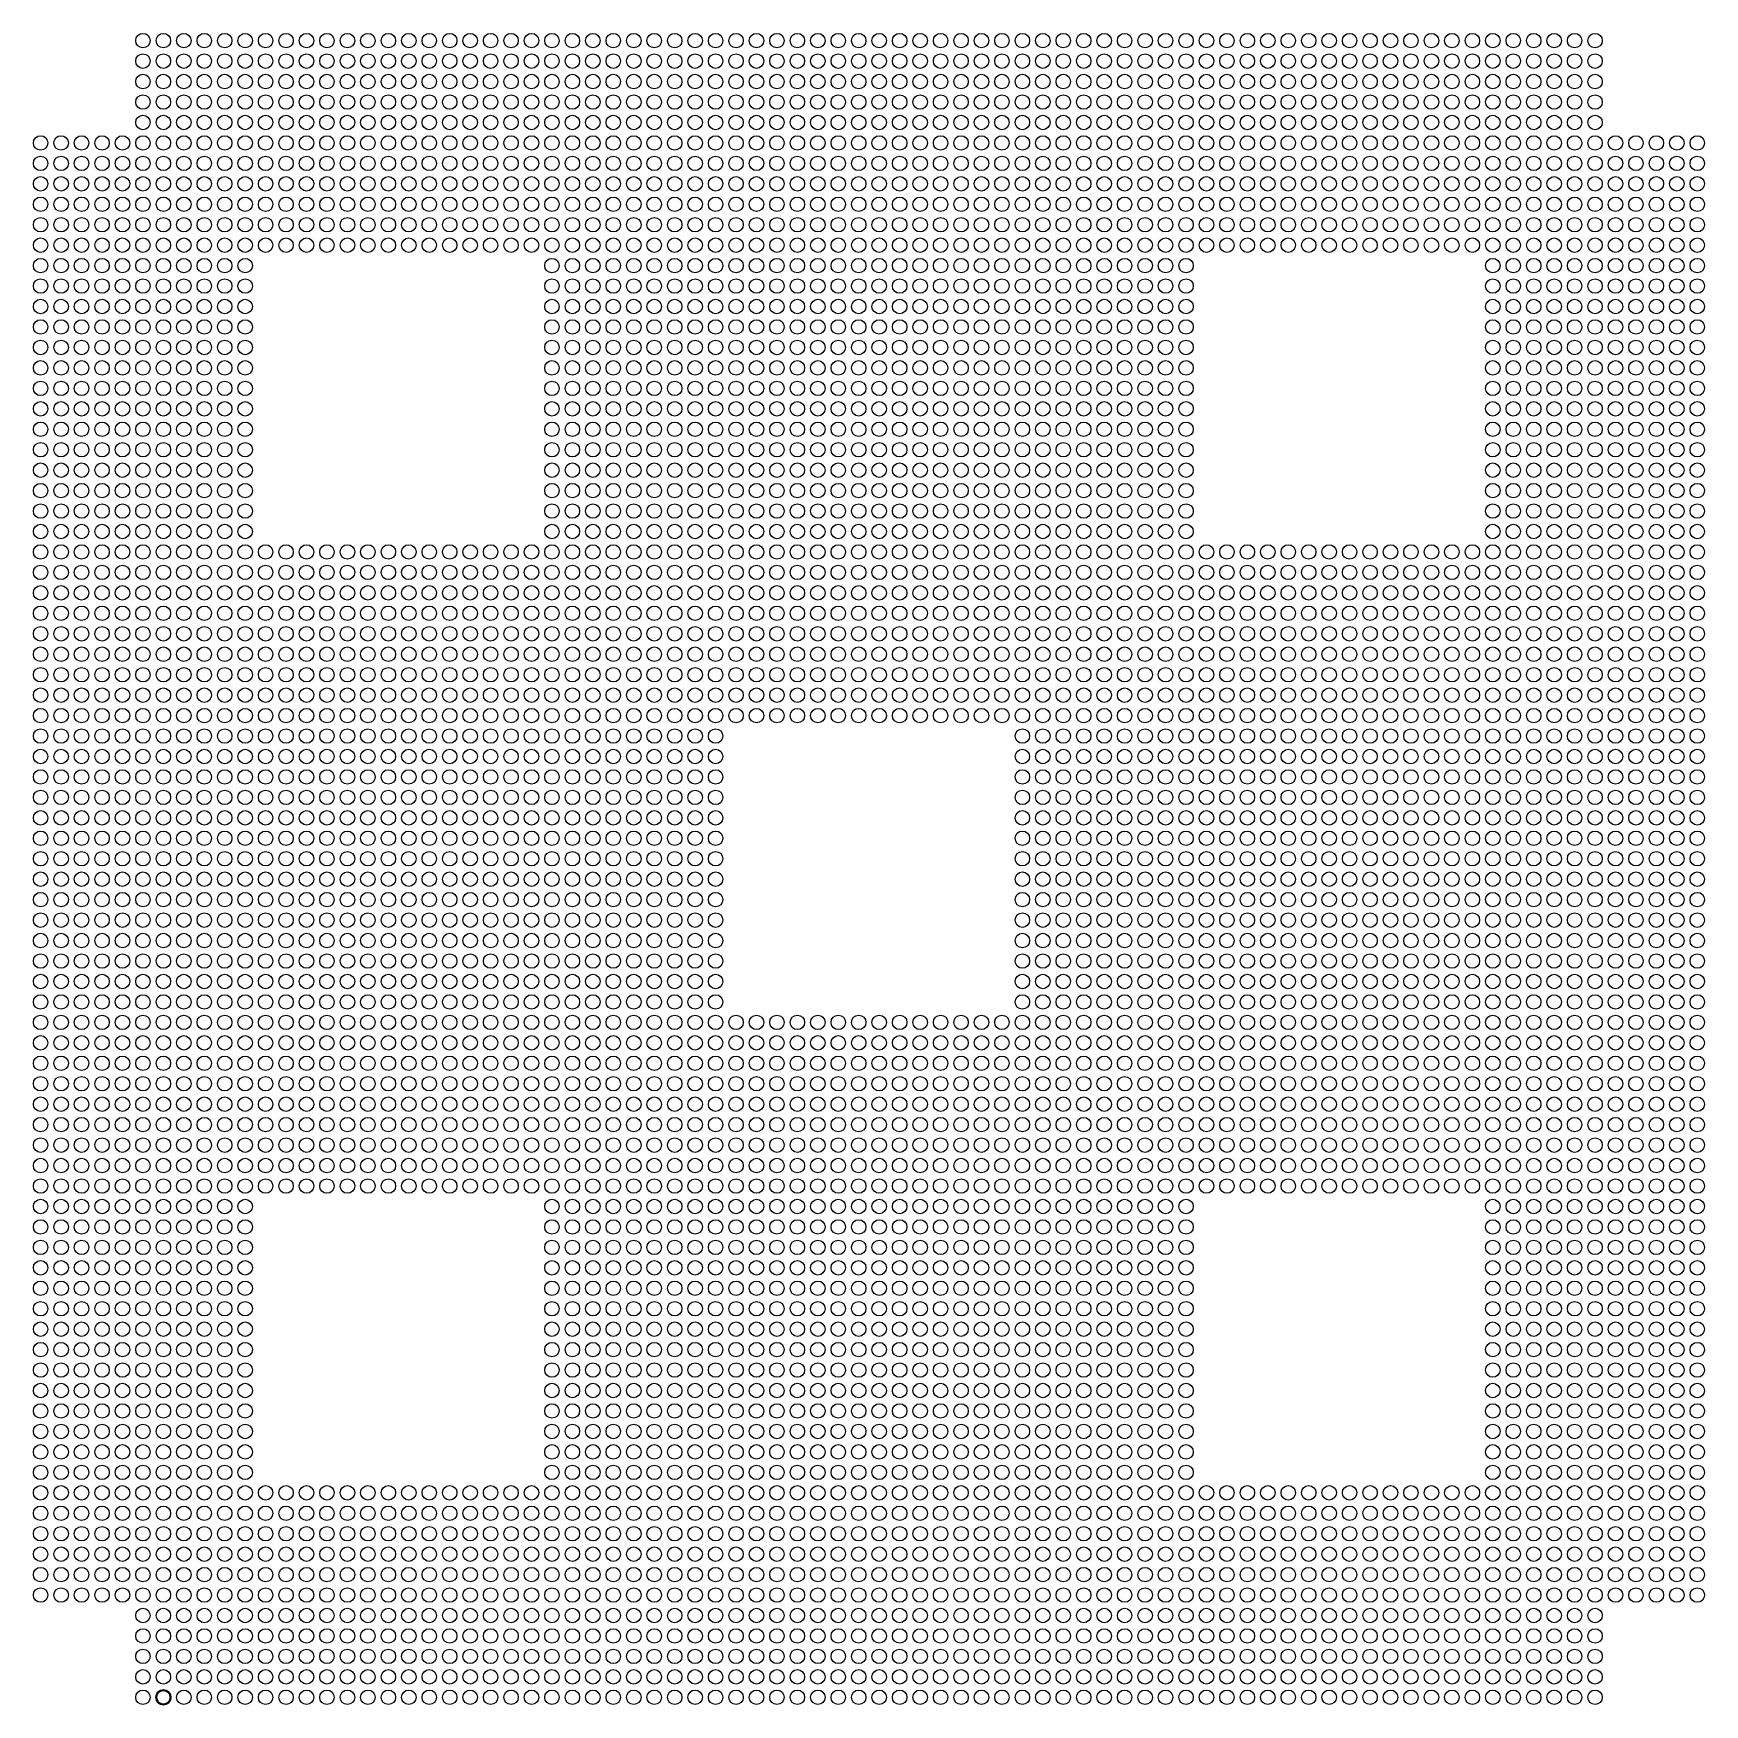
# Model space of a CAD drawing. Header units: millimetres. Extents: x 57.2 to 110.3, y 24.8 to 77.9.
import ezdxf

# ---------------------------------------------------------------- set-up
doc = ezdxf.new("R2010")
doc.units = ezdxf.units.MM
doc.header["$LTSCALE"] = 0.5
doc.layers.add('PIN_L1', color=7, linetype='Continuous')
doc.layers.add('SUBSTRATE_GEOMETRY_PIN_L29', color=7, linetype='Continuous')

# ---------------------------------------------------------------- blocks, each defined once
blk = doc.blocks.new('SE1791')
at = {"layer": 'SUBSTRATE_GEOMETRY_PIN_L29', "color": 7, "linetype": 'Continuous', "lineweight": 35}
for start, end in [(0, 180), (180, 0)]:
    blk.add_arc((127.575, -26.325), 0.229, start, end, dxfattribs=at)
blk = doc.blocks.new('SE1790')
at = {"layer": 'SUBSTRATE_GEOMETRY_PIN_L29'}
blk.add_blockref('SE1791', (0, 0), dxfattribs=at)

msp = doc.modelspace()

# ---------------------------------------------------------------- linework, layer by layer
for centre in [(60.659, 77.693), (61.309, 77.693), (61.959, 77.693), (62.609, 77.693), (63.259, 77.693), (63.909, 77.693), (64.559, 77.693), (65.209, 77.693), (65.859, 77.693), (66.509, 77.693), (67.159, 77.693), (67.809, 77.693), (68.459, 77.693), (69.109, 77.693), (69.759, 77.693), (70.409, 77.693), (71.059, 77.693), (71.709, 77.693), (72.359, 77.693), (73.009, 77.693), (73.659, 77.693), (74.309, 77.693), (74.959, 77.693), (75.609, 77.693), (76.259, 77.693), (76.909, 77.693), (77.559, 77.693), (78.209, 77.693), (78.859, 77.693), (79.509, 77.693), (80.159, 77.693), (80.809, 77.693), (81.459, 77.693), (82.109, 77.693), (82.759, 77.693), (83.409, 77.693), (84.059, 77.693), (84.709, 77.693), (85.359, 77.693), (86.009, 77.693), (86.659, 77.693), (87.309, 77.693), (87.959, 77.693), (88.609, 77.693), (89.259, 77.693), (89.909, 77.693), (90.559, 77.693), (91.209, 77.693), (91.859, 77.693), (92.509, 77.693), (93.159, 77.693), (93.809, 77.693), (94.459, 77.693), (95.109, 77.693), (95.759, 77.693), (96.409, 77.693), (97.059, 77.693), (97.709, 77.693), (98.359, 77.693), (99.009, 77.693), (99.659, 77.693), (100.309, 77.693), (100.959, 77.693), (101.609, 77.693), (102.259, 77.693), (102.909, 77.693), (103.559, 77.693), (104.209, 77.693), (104.859, 77.693), (105.509, 77.693), (106.159, 77.693), (106.809, 77.693), (60.659, 77.043), (61.309, 77.043), (61.959, 77.043), (62.609, 77.043), (63.259, 77.043), (63.909, 77.043), (64.559, 77.043), (65.209, 77.043), (65.859, 77.043), (66.509, 77.043), (67.159, 77.043), (67.809, 77.043), (68.459, 77.043), (69.109, 77.043), (69.759, 77.043), (70.409, 77.043), (71.059, 77.043), (71.709, 77.043), (72.359, 77.043), (73.009, 77.043), (73.659, 77.043), (74.309, 77.043), (74.959, 77.043), (75.609, 77.043), (76.259, 77.043), (76.909, 77.043), (77.559, 77.043), (78.209, 77.043), (78.859, 77.043), (79.509, 77.043), (80.159, 77.043), (80.809, 77.043), (81.459, 77.043), (82.109, 77.043), (82.759, 77.043), (83.409, 77.043), (84.059, 77.043), (84.709, 77.043), (85.359, 77.043), (86.009, 77.043), (86.659, 77.043), (87.309, 77.043), (87.959, 77.043), (88.609, 77.043), (89.259, 77.043), (89.909, 77.043), (90.559, 77.043), (91.209, 77.043), (91.859, 77.043), (92.509, 77.043), (93.159, 77.043), (93.809, 77.043), (94.459, 77.043), (95.109, 77.043), (95.759, 77.043), (96.409, 77.043), (97.059, 77.043), (97.709, 77.043), (98.359, 77.043), (99.009, 77.043), (99.659, 77.043), (100.309, 77.043), (100.959, 77.043), (101.609, 77.043), (102.259, 77.043), (102.909, 77.043), (103.559, 77.043), (104.209, 77.043), (104.859, 77.043), (105.509, 77.043), (106.159, 77.043), (106.809, 77.043), (60.659, 76.393), (61.309, 76.393), (61.959, 76.393), (62.609, 76.393), (63.259, 76.393), (63.909, 76.393), (64.559, 76.393), (65.209, 76.393), (65.859, 76.393), (66.509, 76.393), (67.159, 76.393), (67.809, 76.393), (68.459, 76.393), (69.109, 76.393), (69.759, 76.393), (70.409, 76.393), (71.059, 76.393), (71.709, 76.393), (72.359, 76.393), (73.009, 76.393), (73.659, 76.393), (74.309, 76.393), (74.959, 76.393), (75.609, 76.393), (76.259, 76.393), (76.909, 76.393), (77.559, 76.393), (78.209, 76.393), (78.859, 76.393), (79.509, 76.393), (80.159, 76.393), (80.809, 76.393), (81.459, 76.393), (82.109, 76.393), (82.759, 76.393), (83.409, 76.393), (84.059, 76.393), (84.709, 76.393), (85.359, 76.393), (86.009, 76.393), (86.659, 76.393), (87.309, 76.393), (87.959, 76.393), (88.609, 76.393), (89.259, 76.393), (89.909, 76.393), (90.559, 76.393), (91.209, 76.393), (91.859, 76.393), (92.509, 76.393), (93.159, 76.393), (93.809, 76.393), (94.459, 76.393), (95.109, 76.393), (95.759, 76.393), (96.409, 76.393), (97.059, 76.393), (97.709, 76.393), (98.359, 76.393), (99.009, 76.393), (99.659, 76.393), (100.309, 76.393), (100.959, 76.393), (101.609, 76.393), (102.259, 76.393), (102.909, 76.393), (103.559, 76.393), (104.209, 76.393), (104.859, 76.393), (105.509, 76.393), (106.159, 76.393), (106.809, 76.393), (60.659, 75.743), (61.309, 75.743), (61.959, 75.743), (62.609, 75.743), (63.259, 75.743), (63.909, 75.743), (64.559, 75.743), (65.209, 75.743), (65.859, 75.743), (66.509, 75.743), (67.159, 75.743), (67.809, 75.743), (68.459, 75.743), (69.109, 75.743), (69.759, 75.743), (70.409, 75.743), (71.059, 75.743), (71.709, 75.743), (72.359, 75.743), (73.009, 75.743), (73.659, 75.743), (74.309, 75.743), (74.959, 75.743), (75.609, 75.743), (76.259, 75.743), (76.909, 75.743), (77.559, 75.743), (78.209, 75.743), (78.859, 75.743), (79.509, 75.743), (80.159, 75.743), (80.809, 75.743), (81.459, 75.743), (82.109, 75.743), (82.759, 75.743), (83.409, 75.743), (84.059, 75.743), (84.709, 75.743), (85.359, 75.743), (86.009, 75.743), (86.659, 75.743), (87.309, 75.743), (87.959, 75.743), (88.609, 75.743), (89.259, 75.743), (89.909, 75.743), (90.559, 75.743), (91.209, 75.743), (91.859, 75.743), (92.509, 75.743), (93.159, 75.743), (93.809, 75.743), (94.459, 75.743), (95.109, 75.743), (95.759, 75.743), (96.409, 75.743), (97.059, 75.743), (97.709, 75.743), (98.359, 75.743), (99.009, 75.743), (99.659, 75.743), (100.309, 75.743), (100.959, 75.743), (101.609, 75.743), (102.259, 75.743), (102.909, 75.743), (103.559, 75.743), (104.209, 75.743), (104.859, 75.743), (105.509, 75.743), (106.159, 75.743), (106.809, 75.743), (60.659, 75.093), (61.309, 75.093), (61.959, 75.093), (62.609, 75.093), (63.259, 75.093), (63.909, 75.093), (64.559, 75.093), (65.209, 75.093), (65.859, 75.093), (66.509, 75.093), (67.159, 75.093), (67.809, 75.093), (68.459, 75.093), (69.109, 75.093), (69.759, 75.093), (70.409, 75.093), (71.059, 75.093), (71.709, 75.093), (72.359, 75.093), (73.009, 75.093), (73.659, 75.093), (74.309, 75.093), (74.959, 75.093), (75.609, 75.093), (76.259, 75.093), (76.909, 75.093), (77.559, 75.093), (78.209, 75.093), (78.859, 75.093), (79.509, 75.093), (80.159, 75.093), (80.809, 75.093), (81.459, 75.093), (82.109, 75.093), (82.759, 75.093), (83.409, 75.093), (84.059, 75.093), (84.709, 75.093), (85.359, 75.093), (86.009, 75.093), (86.659, 75.093), (87.309, 75.093), (87.959, 75.093), (88.609, 75.093), (89.259, 75.093), (89.909, 75.093), (90.559, 75.093), (91.209, 75.093), (91.859, 75.093), (92.509, 75.093), (93.159, 75.093), (93.809, 75.093), (94.459, 75.093), (95.109, 75.093), (95.759, 75.093), (96.409, 75.093), (97.059, 75.093), (97.709, 75.093), (98.359, 75.093), (99.009, 75.093), (99.659, 75.093), (100.309, 75.093), (100.959, 75.093), (101.609, 75.093), (102.259, 75.093), (102.909, 75.093), (103.559, 75.093), (104.209, 75.093), (104.859, 75.093), (105.509, 75.093), (106.159, 75.093), (106.809, 75.093), (57.409, 74.443), (58.059, 74.443), (58.709, 74.443), (59.359, 74.443), (60.009, 74.443), (60.659, 74.443), (61.309, 74.443), (61.959, 74.443), (62.609, 74.443), (63.259, 74.443), (63.909, 74.443), (64.559, 74.443), (65.209, 74.443), (65.859, 74.443), (66.509, 74.443), (67.159, 74.443), (67.809, 74.443), (68.459, 74.443), (69.109, 74.443), (69.759, 74.443), (70.409, 74.443), (71.059, 74.443), (71.709, 74.443), (72.359, 74.443), (73.009, 74.443), (73.659, 74.443), (74.309, 74.443), (74.959, 74.443), (75.609, 74.443), (76.259, 74.443), (76.909, 74.443), (77.559, 74.443), (78.209, 74.443), (78.859, 74.443), (79.509, 74.443), (80.159, 74.443), (80.809, 74.443), (81.459, 74.443), (82.109, 74.443), (82.759, 74.443), (83.409, 74.443), (84.059, 74.443), (84.709, 74.443), (85.359, 74.443), (86.009, 74.443), (86.659, 74.443), (87.309, 74.443), (87.959, 74.443), (88.609, 74.443), (89.259, 74.443), (89.909, 74.443), (90.559, 74.443), (91.209, 74.443), (91.859, 74.443), (92.509, 74.443), (93.159, 74.443), (93.809, 74.443), (94.459, 74.443), (95.109, 74.443), (95.759, 74.443), (96.409, 74.443), (97.059, 74.443), (97.709, 74.443), (98.359, 74.443), (99.009, 74.443), (99.659, 74.443), (100.309, 74.443), (100.959, 74.443), (101.609, 74.443), (102.259, 74.443), (102.909, 74.443), (103.559, 74.443), (104.209, 74.443), (104.859, 74.443), (105.509, 74.443), (106.159, 74.443), (106.809, 74.443), (107.459, 74.443), (108.109, 74.443), (108.759, 74.443), (109.409, 74.443), (110.059, 74.443), (57.409, 73.793), (58.059, 73.793), (58.709, 73.793), (59.359, 73.793), (60.009, 73.793), (60.659, 73.793), (61.309, 73.793), (61.959, 73.793), (62.609, 73.793), (63.259, 73.793), (63.909, 73.793), (64.559, 73.793), (65.209, 73.793), (65.859, 73.793), (66.509, 73.793), (67.159, 73.793), (67.809, 73.793), (68.459, 73.793), (69.109, 73.793), (69.759, 73.793), (70.409, 73.793), (71.059, 73.793), (71.709, 73.793), (72.359, 73.793), (73.009, 73.793), (73.659, 73.793), (74.309, 73.793), (74.959, 73.793), (75.609, 73.793), (76.259, 73.793), (76.909, 73.793), (77.559, 73.793), (78.209, 73.793), (78.859, 73.793), (79.509, 73.793), (80.159, 73.793), (80.809, 73.793), (81.459, 73.793), (82.109, 73.793), (82.759, 73.793), (83.409, 73.793), (84.059, 73.793), (84.709, 73.793), (85.359, 73.793), (86.009, 73.793), (86.659, 73.793), (87.309, 73.793), (87.959, 73.793), (88.609, 73.793), (89.259, 73.793), (89.909, 73.793), (90.559, 73.793), (91.209, 73.793), (91.859, 73.793), (92.509, 73.793), (93.159, 73.793), (93.809, 73.793), (94.459, 73.793), (95.109, 73.793), (95.759, 73.793), (96.409, 73.793), (97.059, 73.793), (97.709, 73.793), (98.359, 73.793), (99.009, 73.793), (99.659, 73.793), (100.309, 73.793), (100.959, 73.793), (101.609, 73.793), (102.259, 73.793), (102.909, 73.793), (103.559, 73.793), (104.209, 73.793), (104.859, 73.793), (105.509, 73.793), (106.159, 73.793), (106.809, 73.793), (107.459, 73.793), (108.109, 73.793), (108.759, 73.793), (109.409, 73.793), (110.059, 73.793), (57.409, 73.143), (58.059, 73.143), (58.709, 73.143), (59.359, 73.143), (60.009, 73.143), (60.659, 73.143), (61.309, 73.143), (61.959, 73.143), (62.609, 73.143), (63.259, 73.143), (63.909, 73.143), (64.559, 73.143), (65.209, 73.143), (65.859, 73.143), (66.509, 73.143), (67.159, 73.143), (67.809, 73.143), (68.459, 73.143), (69.109, 73.143), (69.759, 73.143), (70.409, 73.143), (71.059, 73.143), (71.709, 73.143), (72.359, 73.143), (73.009, 73.143), (73.659, 73.143), (74.309, 73.143), (74.959, 73.143), (75.609, 73.143), (76.259, 73.143), (76.909, 73.143), (77.559, 73.143), (78.209, 73.143), (78.859, 73.143), (79.509, 73.143), (80.159, 73.143), (80.809, 73.143), (81.459, 73.143), (82.109, 73.143), (82.759, 73.143), (83.409, 73.143), (84.059, 73.143), (84.709, 73.143), (85.359, 73.143), (86.009, 73.143), (86.659, 73.143), (87.309, 73.143), (87.959, 73.143), (88.609, 73.143), (89.259, 73.143), (89.909, 73.143), (90.559, 73.143), (91.209, 73.143), (91.859, 73.143), (92.509, 73.143), (93.159, 73.143), (93.809, 73.143), (94.459, 73.143), (95.109, 73.143), (95.759, 73.143), (96.409, 73.143), (97.059, 73.143), (97.709, 73.143), (98.359, 73.143), (99.009, 73.143), (99.659, 73.143), (100.309, 73.143), (100.959, 73.143), (101.609, 73.143), (102.259, 73.143), (102.909, 73.143), (103.559, 73.143), (104.209, 73.143), (104.859, 73.143), (105.509, 73.143), (106.159, 73.143), (106.809, 73.143), (107.459, 73.143), (108.109, 73.143), (108.759, 73.143), (109.409, 73.143), (110.059, 73.143), (57.409, 72.493), (58.059, 72.493), (58.709, 72.493), (59.359, 72.493), (60.009, 72.493), (60.659, 72.493), (61.309, 72.493), (61.959, 72.493), (62.609, 72.493), (63.259, 72.493), (63.909, 72.493), (64.559, 72.493), (65.209, 72.493), (65.859, 72.493), (66.509, 72.493), (67.159, 72.493), (67.809, 72.493), (68.459, 72.493), (69.109, 72.493), (69.759, 72.493), (70.409, 72.493), (71.059, 72.493), (71.709, 72.493), (72.359, 72.493), (73.009, 72.493), (73.659, 72.493), (74.309, 72.493), (74.959, 72.493), (75.609, 72.493), (76.259, 72.493), (76.909, 72.493), (77.559, 72.493), (78.209, 72.493), (78.859, 72.493), (79.509, 72.493), (80.159, 72.493), (80.809, 72.493), (81.459, 72.493), (82.109, 72.493), (82.759, 72.493), (83.409, 72.493), (84.059, 72.493), (84.709, 72.493), (85.359, 72.493), (86.009, 72.493), (86.659, 72.493), (87.309, 72.493), (87.959, 72.493), (88.609, 72.493), (89.259, 72.493), (89.909, 72.493), (90.559, 72.493), (91.209, 72.493), (91.859, 72.493), (92.509, 72.493), (93.159, 72.493), (93.809, 72.493), (94.459, 72.493), (95.109, 72.493), (95.759, 72.493), (96.409, 72.493), (97.059, 72.493), (97.709, 72.493), (98.359, 72.493), (99.009, 72.493), (99.659, 72.493), (100.309, 72.493), (100.959, 72.493), (101.609, 72.493), (102.259, 72.493), (102.909, 72.493), (103.559, 72.493), (104.209, 72.493), (104.859, 72.493), (105.509, 72.493), (106.159, 72.493), (106.809, 72.493), (107.459, 72.493), (108.109, 72.493), (108.759, 72.493), (109.409, 72.493), (110.059, 72.493), (57.409, 71.843), (58.059, 71.843), (58.709, 71.843), (59.359, 71.843), (60.009, 71.843), (60.659, 71.843), (61.309, 71.843), (61.959, 71.843), (62.609, 71.843), (63.259, 71.843), (63.909, 71.843), (64.559, 71.843), (65.209, 71.843), (65.859, 71.843), (66.509, 71.843), (67.159, 71.843), (67.809, 71.843), (68.459, 71.843), (69.109, 71.843), (69.759, 71.843), (70.409, 71.843), (71.059, 71.843), (71.709, 71.843), (72.359, 71.843), (73.009, 71.843), (73.659, 71.843), (74.309, 71.843), (74.959, 71.843), (75.609, 71.843), (76.259, 71.843), (76.909, 71.843), (77.559, 71.843), (78.209, 71.843), (78.859, 71.843), (79.509, 71.843), (80.159, 71.843), (80.809, 71.843), (81.459, 71.843), (82.109, 71.843), (82.759, 71.843), (83.409, 71.843), (84.059, 71.843), (84.709, 71.843), (85.359, 71.843), (86.009, 71.843), (86.659, 71.843), (87.309, 71.843), (87.959, 71.843), (88.609, 71.843), (89.259, 71.843), (89.909, 71.843), (90.559, 71.843), (91.209, 71.843), (91.859, 71.843), (92.509, 71.843), (93.159, 71.843), (93.809, 71.843), (94.459, 71.843), (95.109, 71.843), (95.759, 71.843), (96.409, 71.843), (97.059, 71.843), (97.709, 71.843), (98.359, 71.843), (99.009, 71.843), (99.659, 71.843), (100.309, 71.843), (100.959, 71.843), (101.609, 71.843), (102.259, 71.843), (102.909, 71.843), (103.559, 71.843), (104.209, 71.843), (104.859, 71.843), (105.509, 71.843), (106.159, 71.843), (106.809, 71.843), (107.459, 71.843), (108.109, 71.843), (108.759, 71.843), (109.409, 71.843), (110.059, 71.843), (57.409, 71.193), (58.059, 71.193), (58.709, 71.193), (59.359, 71.193), (60.009, 71.193), (60.659, 71.193), (61.309, 71.193), (61.959, 71.193), (62.609, 71.193), (63.259, 71.193), (63.909, 71.193), (64.559, 71.193), (65.209, 71.193), (65.859, 71.193), (66.509, 71.193), (67.159, 71.193), (67.809, 71.193), (68.459, 71.193), (69.109, 71.193), (69.759, 71.193), (70.409, 71.193), (71.059, 71.193), (71.709, 71.193), (72.359, 71.193), (73.009, 71.193), (73.659, 71.193), (74.309, 71.193), (74.959, 71.193), (75.609, 71.193), (76.259, 71.193), (76.909, 71.193), (77.559, 71.193), (78.209, 71.193), (78.859, 71.193), (79.509, 71.193), (80.159, 71.193), (80.809, 71.193), (81.459, 71.193), (82.109, 71.193), (82.759, 71.193), (83.409, 71.193), (84.059, 71.193), (84.709, 71.193), (85.359, 71.193), (86.009, 71.193), (86.659, 71.193), (87.309, 71.193), (87.959, 71.193), (88.609, 71.193), (89.259, 71.193), (89.909, 71.193), (90.559, 71.193), (91.209, 71.193), (91.859, 71.193), (92.509, 71.193), (93.159, 71.193), (93.809, 71.193), (94.459, 71.193), (95.109, 71.193), (95.759, 71.193), (96.409, 71.193), (97.059, 71.193), (97.709, 71.193), (98.359, 71.193), (99.009, 71.193), (99.659, 71.193), (100.309, 71.193), (100.959, 71.193), (101.609, 71.193), (102.259, 71.193), (102.909, 71.193), (103.559, 71.193), (104.209, 71.193), (104.859, 71.193), (105.509, 71.193), (106.159, 71.193), (106.809, 71.193), (107.459, 71.193), (108.109, 71.193), (108.759, 71.193), (109.409, 71.193), (110.059, 71.193), (57.409, 70.543), (58.059, 70.543), (58.709, 70.543), (59.359, 70.543), (60.009, 70.543), (60.659, 70.543), (61.309, 70.543), (61.959, 70.543), (62.609, 70.543), (63.259, 70.543), (63.909, 70.543), (73.659, 70.543), (74.309, 70.543), (74.959, 70.543), (75.609, 70.543), (76.259, 70.543), (76.909, 70.543), (77.559, 70.543), (78.209, 70.543), (78.859, 70.543), (79.509, 70.543), (80.159, 70.543), (80.809, 70.543), (81.459, 70.543), (82.109, 70.543), (82.759, 70.543), (83.409, 70.543), (84.059, 70.543), (84.709, 70.543), (85.359, 70.543), (86.009, 70.543), (86.659, 70.543), (87.309, 70.543), (87.959, 70.543), (88.609, 70.543), (89.259, 70.543), (89.909, 70.543), (90.559, 70.543), (91.209, 70.543), (91.859, 70.543), (92.509, 70.543), (93.159, 70.543), (93.809, 70.543), (103.559, 70.543), (104.209, 70.543), (104.859, 70.543), (105.509, 70.543), (106.159, 70.543), (106.809, 70.543), (107.459, 70.543), (108.109, 70.543), (108.759, 70.543), (109.409, 70.543), (110.059, 70.543), (57.409, 69.893), (58.059, 69.893), (58.709, 69.893), (59.359, 69.893), (60.009, 69.893), (60.659, 69.893), (61.309, 69.893), (61.959, 69.893), (62.609, 69.893), (63.259, 69.893), (63.909, 69.893), (73.659, 69.893), (74.309, 69.893), (74.959, 69.893), (75.609, 69.893), (76.259, 69.893), (76.909, 69.893), (77.559, 69.893), (78.209, 69.893), (78.859, 69.893), (79.509, 69.893), (80.159, 69.893), (80.809, 69.893), (81.459, 69.893), (82.109, 69.893), (82.759, 69.893), (83.409, 69.893), (84.059, 69.893), (84.709, 69.893), (85.359, 69.893), (86.009, 69.893), (86.659, 69.893), (87.309, 69.893), (87.959, 69.893), (88.609, 69.893), (89.259, 69.893), (89.909, 69.893), (90.559, 69.893), (91.209, 69.893), (91.859, 69.893), (92.509, 69.893), (93.159, 69.893), (93.809, 69.893), (103.559, 69.893), (104.209, 69.893), (104.859, 69.893), (105.509, 69.893), (106.159, 69.893), (106.809, 69.893), (107.459, 69.893), (108.109, 69.893), (108.759, 69.893), (109.409, 69.893), (110.059, 69.893), (57.409, 69.243), (58.059, 69.243), (58.709, 69.243), (59.359, 69.243), (60.009, 69.243), (60.659, 69.243), (61.309, 69.243), (61.959, 69.243), (62.609, 69.243), (63.259, 69.243), (63.909, 69.243), (73.659, 69.243), (74.309, 69.243), (74.959, 69.243), (75.609, 69.243), (76.259, 69.243), (76.909, 69.243), (77.559, 69.243), (78.209, 69.243), (78.859, 69.243), (79.509, 69.243), (80.159, 69.243), (80.809, 69.243), (81.459, 69.243), (82.109, 69.243), (82.759, 69.243), (83.409, 69.243), (84.059, 69.243), (84.709, 69.243), (85.359, 69.243), (86.009, 69.243), (86.659, 69.243), (87.309, 69.243), (87.959, 69.243), (88.609, 69.243), (89.259, 69.243), (89.909, 69.243), (90.559, 69.243), (91.209, 69.243), (91.859, 69.243), (92.509, 69.243), (93.159, 69.243), (93.809, 69.243), (103.559, 69.243), (104.209, 69.243), (104.859, 69.243), (105.509, 69.243), (106.159, 69.243), (106.809, 69.243), (107.459, 69.243), (108.109, 69.243), (108.759, 69.243), (109.409, 69.243), (110.059, 69.243), (57.409, 68.593), (58.059, 68.593), (58.709, 68.593), (59.359, 68.593), (60.009, 68.593), (60.659, 68.593), (61.309, 68.593), (61.959, 68.593), (62.609, 68.593), (63.259, 68.593), (63.909, 68.593), (73.659, 68.593), (74.309, 68.593), (74.959, 68.593), (75.609, 68.593), (76.259, 68.593), (76.909, 68.593), (77.559, 68.593), (78.209, 68.593), (78.859, 68.593), (79.509, 68.593), (80.159, 68.593), (80.809, 68.593), (81.459, 68.593), (82.109, 68.593), (82.759, 68.593), (83.409, 68.593), (84.059, 68.593), (84.709, 68.593), (85.359, 68.593), (86.009, 68.593), (86.659, 68.593), (87.309, 68.593), (87.959, 68.593), (88.609, 68.593), (89.259, 68.593), (89.909, 68.593), (90.559, 68.593), (91.209, 68.593), (91.859, 68.593), (92.509, 68.593), (93.159, 68.593), (93.809, 68.593), (103.559, 68.593), (104.209, 68.593), (104.859, 68.593), (105.509, 68.593), (106.159, 68.593), (106.809, 68.593), (107.459, 68.593), (108.109, 68.593), (108.759, 68.593), (109.409, 68.593), (110.059, 68.593), (57.409, 67.943), (58.059, 67.943), (58.709, 67.943), (59.359, 67.943), (60.009, 67.943), (60.659, 67.943), (61.309, 67.943), (61.959, 67.943), (62.609, 67.943), (63.259, 67.943), (63.909, 67.943), (73.659, 67.943), (74.309, 67.943), (74.959, 67.943), (75.609, 67.943), (76.259, 67.943), (76.909, 67.943), (77.559, 67.943), (78.209, 67.943), (78.859, 67.943), (79.509, 67.943), (80.159, 67.943), (80.809, 67.943), (81.459, 67.943), (82.109, 67.943), (82.759, 67.943), (83.409, 67.943), (84.059, 67.943), (84.709, 67.943), (85.359, 67.943), (86.009, 67.943), (86.659, 67.943), (87.309, 67.943), (87.959, 67.943), (88.609, 67.943), (89.259, 67.943), (89.909, 67.943), (90.559, 67.943), (91.209, 67.943), (91.859, 67.943), (92.509, 67.943), (93.159, 67.943), (93.809, 67.943), (103.559, 67.943), (104.209, 67.943), (104.859, 67.943), (105.509, 67.943), (106.159, 67.943), (106.809, 67.943), (107.459, 67.943), (108.109, 67.943), (108.759, 67.943), (109.409, 67.943), (110.059, 67.943), (57.409, 67.293), (58.059, 67.293), (58.709, 67.293), (59.359, 67.293), (60.009, 67.293), (60.659, 67.293), (61.309, 67.293), (61.959, 67.293), (62.609, 67.293), (63.259, 67.293), (63.909, 67.293), (73.659, 67.293), (74.309, 67.293), (74.959, 67.293), (75.609, 67.293), (76.259, 67.293), (76.909, 67.293), (77.559, 67.293), (78.209, 67.293), (78.859, 67.293), (79.509, 67.293), (80.159, 67.293), (80.809, 67.293), (81.459, 67.293), (82.109, 67.293), (82.759, 67.293), (83.409, 67.293), (84.059, 67.293), (84.709, 67.293), (85.359, 67.293), (86.009, 67.293), (86.659, 67.293), (87.309, 67.293), (87.959, 67.293), (88.609, 67.293), (89.259, 67.293), (89.909, 67.293), (90.559, 67.293), (91.209, 67.293), (91.859, 67.293), (92.509, 67.293), (93.159, 67.293), (93.809, 67.293), (103.559, 67.293), (104.209, 67.293), (104.859, 67.293), (105.509, 67.293), (106.159, 67.293), (106.809, 67.293), (107.459, 67.293), (108.109, 67.293), (108.759, 67.293), (109.409, 67.293), (110.059, 67.293), (57.409, 66.643), (58.059, 66.643), (58.709, 66.643), (59.359, 66.643), (60.009, 66.643), (60.659, 66.643), (61.309, 66.643), (61.959, 66.643), (62.609, 66.643), (63.259, 66.643), (63.909, 66.643), (73.659, 66.643), (74.309, 66.643), (74.959, 66.643), (75.609, 66.643), (76.259, 66.643), (76.909, 66.643), (77.559, 66.643), (78.209, 66.643), (78.859, 66.643), (79.509, 66.643), (80.159, 66.643), (80.809, 66.643), (81.459, 66.643), (82.109, 66.643), (82.759, 66.643), (83.409, 66.643), (84.059, 66.643), (84.709, 66.643), (85.359, 66.643), (86.009, 66.643), (86.659, 66.643), (87.309, 66.643), (87.959, 66.643), (88.609, 66.643), (89.259, 66.643), (89.909, 66.643), (90.559, 66.643), (91.209, 66.643), (91.859, 66.643), (92.509, 66.643), (93.159, 66.643), (93.809, 66.643), (103.559, 66.643), (104.209, 66.643), (104.859, 66.643), (105.509, 66.643), (106.159, 66.643), (106.809, 66.643), (107.459, 66.643), (108.109, 66.643), (108.759, 66.643), (109.409, 66.643), (110.059, 66.643), (57.409, 65.993), (58.059, 65.993), (58.709, 65.993), (59.359, 65.993), (60.009, 65.993), (60.659, 65.993), (61.309, 65.993), (61.959, 65.993), (62.609, 65.993), (63.259, 65.993), (63.909, 65.993), (73.659, 65.993), (74.309, 65.993), (74.959, 65.993), (75.609, 65.993), (76.259, 65.993), (76.909, 65.993), (77.559, 65.993), (78.209, 65.993), (78.859, 65.993), (79.509, 65.993), (80.159, 65.993), (80.809, 65.993), (81.459, 65.993), (82.109, 65.993), (82.759, 65.993), (83.409, 65.993), (84.059, 65.993), (84.709, 65.993), (85.359, 65.993), (86.009, 65.993), (86.659, 65.993), (87.309, 65.993), (87.959, 65.993), (88.609, 65.993), (89.259, 65.993), (89.909, 65.993), (90.559, 65.993), (91.209, 65.993), (91.859, 65.993), (92.509, 65.993), (93.159, 65.993), (93.809, 65.993), (103.559, 65.993), (104.209, 65.993), (104.859, 65.993), (105.509, 65.993), (106.159, 65.993), (106.809, 65.993), (107.459, 65.993), (108.109, 65.993), (108.759, 65.993), (109.409, 65.993), (110.059, 65.993), (57.409, 65.343), (58.059, 65.343), (58.709, 65.343), (59.359, 65.343), (60.009, 65.343), (60.659, 65.343), (61.309, 65.343), (61.959, 65.343), (62.609, 65.343), (63.259, 65.343), (63.909, 65.343), (73.659, 65.343), (74.309, 65.343), (74.959, 65.343), (75.609, 65.343), (76.259, 65.343), (76.909, 65.343), (77.559, 65.343), (78.209, 65.343), (78.859, 65.343), (79.509, 65.343), (80.159, 65.343), (80.809, 65.343), (81.459, 65.343), (82.109, 65.343), (82.759, 65.343), (83.409, 65.343), (84.059, 65.343), (84.709, 65.343), (85.359, 65.343), (86.009, 65.343), (86.659, 65.343), (87.309, 65.343), (87.959, 65.343), (88.609, 65.343), (89.259, 65.343), (89.909, 65.343), (90.559, 65.343), (91.209, 65.343), (91.859, 65.343), (92.509, 65.343), (93.159, 65.343), (93.809, 65.343), (103.559, 65.343), (104.209, 65.343), (104.859, 65.343), (105.509, 65.343), (106.159, 65.343), (106.809, 65.343), (107.459, 65.343), (108.109, 65.343), (108.759, 65.343), (109.409, 65.343), (110.059, 65.343), (57.409, 64.693), (58.059, 64.693), (58.709, 64.693), (59.359, 64.693), (60.009, 64.693), (60.659, 64.693), (61.309, 64.693), (61.959, 64.693), (62.609, 64.693), (63.259, 64.693), (63.909, 64.693), (73.659, 64.693), (74.309, 64.693), (74.959, 64.693), (75.609, 64.693), (76.259, 64.693), (76.909, 64.693), (77.559, 64.693), (78.209, 64.693), (78.859, 64.693), (79.509, 64.693), (80.159, 64.693), (80.809, 64.693), (81.459, 64.693), (82.109, 64.693), (82.759, 64.693), (83.409, 64.693), (84.059, 64.693), (84.709, 64.693), (85.359, 64.693), (86.009, 64.693), (86.659, 64.693), (87.309, 64.693), (87.959, 64.693), (88.609, 64.693), (89.259, 64.693), (89.909, 64.693), (90.559, 64.693), (91.209, 64.693), (91.859, 64.693), (92.509, 64.693), (93.159, 64.693), (93.809, 64.693), (103.559, 64.693), (104.209, 64.693), (104.859, 64.693), (105.509, 64.693), (106.159, 64.693), (106.809, 64.693), (107.459, 64.693), (108.109, 64.693), (108.759, 64.693), (109.409, 64.693), (110.059, 64.693), (57.409, 64.043), (58.059, 64.043), (58.709, 64.043), (59.359, 64.043), (60.009, 64.043), (60.659, 64.043), (61.309, 64.043), (61.959, 64.043), (62.609, 64.043), (63.259, 64.043), (63.909, 64.043), (73.659, 64.043), (74.309, 64.043), (74.959, 64.043), (75.609, 64.043), (76.259, 64.043), (76.909, 64.043), (77.559, 64.043), (78.209, 64.043), (78.859, 64.043), (79.509, 64.043), (80.159, 64.043), (80.809, 64.043), (81.459, 64.043), (82.109, 64.043), (82.759, 64.043), (83.409, 64.043), (84.059, 64.043), (84.709, 64.043), (85.359, 64.043), (86.009, 64.043), (86.659, 64.043), (87.309, 64.043), (87.959, 64.043), (88.609, 64.043), (89.259, 64.043), (89.909, 64.043), (90.559, 64.043), (91.209, 64.043), (91.859, 64.043), (92.509, 64.043), (93.159, 64.043), (93.809, 64.043), (103.559, 64.043), (104.209, 64.043), (104.859, 64.043), (105.509, 64.043), (106.159, 64.043), (106.809, 64.043), (107.459, 64.043), (108.109, 64.043), (108.759, 64.043), (109.409, 64.043), (110.059, 64.043), (57.409, 63.393), (58.059, 63.393), (58.709, 63.393), (59.359, 63.393), (60.009, 63.393), (60.659, 63.393), (61.309, 63.393), (61.959, 63.393), (62.609, 63.393), (63.259, 63.393), (63.909, 63.393), (73.659, 63.393), (74.309, 63.393), (74.959, 63.393), (75.609, 63.393), (76.259, 63.393), (76.909, 63.393), (77.559, 63.393), (78.209, 63.393), (78.859, 63.393), (79.509, 63.393), (80.159, 63.393), (80.809, 63.393), (81.459, 63.393), (82.109, 63.393), (82.759, 63.393), (83.409, 63.393), (84.059, 63.393), (84.709, 63.393), (85.359, 63.393), (86.009, 63.393), (86.659, 63.393), (87.309, 63.393), (87.959, 63.393), (88.609, 63.393), (89.259, 63.393), (89.909, 63.393), (90.559, 63.393), (91.209, 63.393), (91.859, 63.393), (92.509, 63.393), (93.159, 63.393), (93.809, 63.393), (103.559, 63.393), (104.209, 63.393), (104.859, 63.393), (105.509, 63.393), (106.159, 63.393), (106.809, 63.393), (107.459, 63.393), (108.109, 63.393), (108.759, 63.393), (109.409, 63.393), (110.059, 63.393), (57.409, 62.743), (58.059, 62.743), (58.709, 62.743), (59.359, 62.743), (60.009, 62.743), (60.659, 62.743), (61.309, 62.743), (61.959, 62.743), (62.609, 62.743), (63.259, 62.743), (63.909, 62.743), (73.659, 62.743), (74.309, 62.743), (74.959, 62.743), (75.609, 62.743), (76.259, 62.743), (76.909, 62.743), (77.559, 62.743), (78.209, 62.743), (78.859, 62.743), (79.509, 62.743), (80.159, 62.743), (80.809, 62.743), (81.459, 62.743), (82.109, 62.743), (82.759, 62.743), (83.409, 62.743), (84.059, 62.743), (84.709, 62.743), (85.359, 62.743), (86.009, 62.743), (86.659, 62.743), (87.309, 62.743), (87.959, 62.743), (88.609, 62.743), (89.259, 62.743), (89.909, 62.743), (90.559, 62.743), (91.209, 62.743), (91.859, 62.743), (92.509, 62.743), (93.159, 62.743), (93.809, 62.743), (103.559, 62.743), (104.209, 62.743), (104.859, 62.743), (105.509, 62.743), (106.159, 62.743), (106.809, 62.743), (107.459, 62.743), (108.109, 62.743), (108.759, 62.743), (109.409, 62.743), (110.059, 62.743), (57.409, 62.093), (58.059, 62.093), (58.709, 62.093), (59.359, 62.093), (60.009, 62.093), (60.659, 62.093), (61.309, 62.093), (61.959, 62.093), (62.609, 62.093), (63.259, 62.093), (63.909, 62.093), (73.659, 62.093), (74.309, 62.093), (74.959, 62.093), (75.609, 62.093), (76.259, 62.093), (76.909, 62.093), (77.559, 62.093), (78.209, 62.093), (78.859, 62.093), (79.509, 62.093), (80.159, 62.093), (80.809, 62.093), (81.459, 62.093), (82.109, 62.093), (82.759, 62.093), (83.409, 62.093), (84.059, 62.093), (84.709, 62.093), (85.359, 62.093), (86.009, 62.093), (86.659, 62.093), (87.309, 62.093), (87.959, 62.093), (88.609, 62.093), (89.259, 62.093), (89.909, 62.093), (90.559, 62.093), (91.209, 62.093), (91.859, 62.093), (92.509, 62.093), (93.159, 62.093), (93.809, 62.093), (103.559, 62.093), (104.209, 62.093), (104.859, 62.093), (105.509, 62.093), (106.159, 62.093), (106.809, 62.093), (107.459, 62.093), (108.109, 62.093), (108.759, 62.093), (109.409, 62.093), (110.059, 62.093), (57.409, 61.443), (58.059, 61.443), (58.709, 61.443), (59.359, 61.443), (60.009, 61.443), (60.659, 61.443), (61.309, 61.443), (61.959, 61.443), (62.609, 61.443), (63.259, 61.443), (63.909, 61.443), (64.559, 61.443), (65.209, 61.443), (65.859, 61.443), (66.509, 61.443), (67.159, 61.443), (67.809, 61.443), (68.459, 61.443), (69.109, 61.443), (69.759, 61.443), (70.409, 61.443), (71.059, 61.443), (71.709, 61.443), (72.359, 61.443), (73.009, 61.443), (73.659, 61.443), (74.309, 61.443), (74.959, 61.443), (75.609, 61.443), (76.259, 61.443), (76.909, 61.443), (77.559, 61.443), (78.209, 61.443), (78.859, 61.443), (79.509, 61.443), (80.159, 61.443), (80.809, 61.443), (81.459, 61.443), (82.109, 61.443), (82.759, 61.443), (83.409, 61.443), (84.059, 61.443), (84.709, 61.443), (85.359, 61.443), (86.009, 61.443), (86.659, 61.443), (87.309, 61.443), (87.959, 61.443), (88.609, 61.443), (89.259, 61.443), (89.909, 61.443), (90.559, 61.443), (91.209, 61.443), (91.859, 61.443), (92.509, 61.443), (93.159, 61.443), (93.809, 61.443), (94.459, 61.443), (95.109, 61.443), (95.759, 61.443), (96.409, 61.443), (97.059, 61.443), (97.709, 61.443), (98.359, 61.443), (99.009, 61.443), (99.659, 61.443), (100.309, 61.443), (100.959, 61.443), (101.609, 61.443), (102.259, 61.443), (102.909, 61.443), (103.559, 61.443), (104.209, 61.443), (104.859, 61.443), (105.509, 61.443), (106.159, 61.443), (106.809, 61.443), (107.459, 61.443), (108.109, 61.443), (108.759, 61.443), (109.409, 61.443), (110.059, 61.443), (57.409, 60.793), (58.059, 60.793), (58.709, 60.793), (59.359, 60.793), (60.009, 60.793), (60.659, 60.793), (61.309, 60.793), (61.959, 60.793), (62.609, 60.793), (63.259, 60.793), (63.909, 60.793), (64.559, 60.793), (65.209, 60.793), (65.859, 60.793), (66.509, 60.793), (67.159, 60.793), (67.809, 60.793), (68.459, 60.793), (69.109, 60.793), (69.759, 60.793), (70.409, 60.793), (71.059, 60.793), (71.709, 60.793), (72.359, 60.793), (73.009, 60.793), (73.659, 60.793), (74.309, 60.793), (74.959, 60.793), (75.609, 60.793), (76.259, 60.793), (76.909, 60.793), (77.559, 60.793), (78.209, 60.793), (78.859, 60.793), (79.509, 60.793), (80.159, 60.793), (80.809, 60.793), (81.459, 60.793), (82.109, 60.793), (82.759, 60.793), (83.409, 60.793), (84.059, 60.793), (84.709, 60.793), (85.359, 60.793), (86.009, 60.793), (86.659, 60.793), (87.309, 60.793), (87.959, 60.793), (88.609, 60.793), (89.259, 60.793), (89.909, 60.793), (90.559, 60.793), (91.209, 60.793), (91.859, 60.793), (92.509, 60.793), (93.159, 60.793), (93.809, 60.793), (94.459, 60.793), (95.109, 60.793), (95.759, 60.793), (96.409, 60.793), (97.059, 60.793), (97.709, 60.793), (98.359, 60.793), (99.009, 60.793), (99.659, 60.793), (100.309, 60.793), (100.959, 60.793), (101.609, 60.793), (102.259, 60.793), (102.909, 60.793), (103.559, 60.793), (104.209, 60.793), (104.859, 60.793), (105.509, 60.793), (106.159, 60.793), (106.809, 60.793), (107.459, 60.793), (108.109, 60.793), (108.759, 60.793), (109.409, 60.793), (110.059, 60.793), (57.409, 60.143), (58.059, 60.143), (58.709, 60.143), (59.359, 60.143), (60.009, 60.143), (60.659, 60.143), (61.309, 60.143), (61.959, 60.143), (62.609, 60.143), (63.259, 60.143), (63.909, 60.143), (64.559, 60.143), (65.209, 60.143), (65.859, 60.143), (66.509, 60.143), (67.159, 60.143), (67.809, 60.143), (68.459, 60.143), (69.109, 60.143), (69.759, 60.143), (70.409, 60.143), (71.059, 60.143), (71.709, 60.143), (72.359, 60.143), (73.009, 60.143), (73.659, 60.143), (74.309, 60.143), (74.959, 60.143), (75.609, 60.143), (76.259, 60.143), (76.909, 60.143), (77.559, 60.143), (78.209, 60.143), (78.859, 60.143), (79.509, 60.143), (80.159, 60.143), (80.809, 60.143), (81.459, 60.143), (82.109, 60.143), (82.759, 60.143), (83.409, 60.143), (84.059, 60.143), (84.709, 60.143), (85.359, 60.143), (86.009, 60.143), (86.659, 60.143), (87.309, 60.143), (87.959, 60.143), (88.609, 60.143), (89.259, 60.143), (89.909, 60.143), (90.559, 60.143), (91.209, 60.143), (91.859, 60.143), (92.509, 60.143), (93.159, 60.143), (93.809, 60.143), (94.459, 60.143), (95.109, 60.143), (95.759, 60.143), (96.409, 60.143), (97.059, 60.143), (97.709, 60.143), (98.359, 60.143), (99.009, 60.143), (99.659, 60.143), (100.309, 60.143), (100.959, 60.143), (101.609, 60.143), (102.259, 60.143), (102.909, 60.143), (103.559, 60.143), (104.209, 60.143), (104.859, 60.143), (105.509, 60.143), (106.159, 60.143), (106.809, 60.143), (107.459, 60.143), (108.109, 60.143), (108.759, 60.143), (109.409, 60.143), (110.059, 60.143), (57.409, 59.493), (58.059, 59.493), (58.709, 59.493), (59.359, 59.493), (60.009, 59.493), (60.659, 59.493), (61.309, 59.493), (61.959, 59.493), (62.609, 59.493), (63.259, 59.493), (63.909, 59.493), (64.559, 59.493), (65.209, 59.493), (65.859, 59.493), (66.509, 59.493), (67.159, 59.493), (67.809, 59.493), (68.459, 59.493), (69.109, 59.493), (69.759, 59.493), (70.409, 59.493), (71.059, 59.493), (71.709, 59.493), (72.359, 59.493), (73.009, 59.493), (73.659, 59.493), (74.309, 59.493), (74.959, 59.493), (75.609, 59.493), (76.259, 59.493), (76.909, 59.493), (77.559, 59.493), (78.209, 59.493), (78.859, 59.493), (79.509, 59.493), (80.159, 59.493), (80.809, 59.493), (81.459, 59.493), (82.109, 59.493), (82.759, 59.493), (83.409, 59.493), (84.059, 59.493), (84.709, 59.493), (85.359, 59.493), (86.009, 59.493), (86.659, 59.493), (87.309, 59.493), (87.959, 59.493), (88.609, 59.493), (89.259, 59.493), (89.909, 59.493), (90.559, 59.493), (91.209, 59.493), (91.859, 59.493), (92.509, 59.493), (93.159, 59.493), (93.809, 59.493), (94.459, 59.493), (95.109, 59.493), (95.759, 59.493), (96.409, 59.493), (97.059, 59.493), (97.709, 59.493), (98.359, 59.493), (99.009, 59.493), (99.659, 59.493), (100.309, 59.493), (100.959, 59.493), (101.609, 59.493), (102.259, 59.493), (102.909, 59.493), (103.559, 59.493), (104.209, 59.493), (104.859, 59.493), (105.509, 59.493), (106.159, 59.493), (106.809, 59.493), (107.459, 59.493), (108.109, 59.493), (108.759, 59.493), (109.409, 59.493), (110.059, 59.493), (57.409, 58.843), (58.059, 58.843), (58.709, 58.843), (59.359, 58.843), (60.009, 58.843), (60.659, 58.843), (61.309, 58.843), (61.959, 58.843), (62.609, 58.843), (63.259, 58.843), (63.909, 58.843), (64.559, 58.843), (65.209, 58.843), (65.859, 58.843), (66.509, 58.843), (67.159, 58.843), (67.809, 58.843), (68.459, 58.843), (69.109, 58.843), (69.759, 58.843), (70.409, 58.843), (71.059, 58.843), (71.709, 58.843), (72.359, 58.843), (73.009, 58.843), (73.659, 58.843), (74.309, 58.843), (74.959, 58.843), (75.609, 58.843), (76.259, 58.843), (76.909, 58.843), (77.559, 58.843), (78.209, 58.843), (78.859, 58.843), (79.509, 58.843), (80.159, 58.843), (80.809, 58.843), (81.459, 58.843), (82.109, 58.843), (82.759, 58.843), (83.409, 58.843), (84.059, 58.843), (84.709, 58.843), (85.359, 58.843), (86.009, 58.843), (86.659, 58.843), (87.309, 58.843), (87.959, 58.843), (88.609, 58.843), (89.259, 58.843), (89.909, 58.843), (90.559, 58.843), (91.209, 58.843), (91.859, 58.843), (92.509, 58.843), (93.159, 58.843), (93.809, 58.843), (94.459, 58.843), (95.109, 58.843), (95.759, 58.843), (96.409, 58.843), (97.059, 58.843), (97.709, 58.843), (98.359, 58.843), (99.009, 58.843), (99.659, 58.843), (100.309, 58.843), (100.959, 58.843), (101.609, 58.843), (102.259, 58.843), (102.909, 58.843), (103.559, 58.843), (104.209, 58.843), (104.859, 58.843), (105.509, 58.843), (106.159, 58.843), (106.809, 58.843), (107.459, 58.843), (108.109, 58.843), (108.759, 58.843), (109.409, 58.843), (110.059, 58.843), (57.409, 58.193), (58.059, 58.193), (58.709, 58.193), (59.359, 58.193), (60.009, 58.193), (60.659, 58.193), (61.309, 58.193), (61.959, 58.193), (62.609, 58.193), (63.259, 58.193), (63.909, 58.193), (64.559, 58.193), (65.209, 58.193), (65.859, 58.193), (66.509, 58.193), (67.159, 58.193), (67.809, 58.193), (68.459, 58.193), (69.109, 58.193), (69.759, 58.193), (70.409, 58.193), (71.059, 58.193), (71.709, 58.193), (72.359, 58.193), (73.009, 58.193), (73.659, 58.193), (74.309, 58.193), (74.959, 58.193), (75.609, 58.193), (76.259, 58.193), (76.909, 58.193), (77.559, 58.193), (78.209, 58.193), (78.859, 58.193), (79.509, 58.193), (80.159, 58.193), (80.809, 58.193), (81.459, 58.193), (82.109, 58.193), (82.759, 58.193), (83.409, 58.193), (84.059, 58.193), (84.709, 58.193), (85.359, 58.193), (86.009, 58.193), (86.659, 58.193), (87.309, 58.193), (87.959, 58.193), (88.609, 58.193), (89.259, 58.193), (89.909, 58.193), (90.559, 58.193), (91.209, 58.193), (91.859, 58.193), (92.509, 58.193), (93.159, 58.193), (93.809, 58.193), (94.459, 58.193), (95.109, 58.193), (95.759, 58.193), (96.409, 58.193), (97.059, 58.193), (97.709, 58.193), (98.359, 58.193), (99.009, 58.193), (99.659, 58.193), (100.309, 58.193), (100.959, 58.193), (101.609, 58.193), (102.259, 58.193), (102.909, 58.193), (103.559, 58.193), (104.209, 58.193), (104.859, 58.193), (105.509, 58.193), (106.159, 58.193), (106.809, 58.193), (107.459, 58.193), (108.109, 58.193), (108.759, 58.193), (109.409, 58.193), (110.059, 58.193), (57.409, 57.543), (58.059, 57.543), (58.709, 57.543), (59.359, 57.543), (60.009, 57.543), (60.659, 57.543), (61.309, 57.543), (61.959, 57.543), (62.609, 57.543), (63.259, 57.543), (63.909, 57.543), (64.559, 57.543), (65.209, 57.543), (65.859, 57.543), (66.509, 57.543), (67.159, 57.543), (67.809, 57.543), (68.459, 57.543), (69.109, 57.543), (69.759, 57.543), (70.409, 57.543), (71.059, 57.543), (71.709, 57.543), (72.359, 57.543), (73.009, 57.543), (73.659, 57.543), (74.309, 57.543), (74.959, 57.543), (75.609, 57.543), (76.259, 57.543), (76.909, 57.543), (77.559, 57.543), (78.209, 57.543), (78.859, 57.543), (79.509, 57.543), (80.159, 57.543), (80.809, 57.543), (81.459, 57.543), (82.109, 57.543), (82.759, 57.543), (83.409, 57.543), (84.059, 57.543), (84.709, 57.543), (85.359, 57.543), (86.009, 57.543), (86.659, 57.543), (87.309, 57.543), (87.959, 57.543), (88.609, 57.543), (89.259, 57.543), (89.909, 57.543), (90.559, 57.543), (91.209, 57.543), (91.859, 57.543), (92.509, 57.543), (93.159, 57.543), (93.809, 57.543), (94.459, 57.543), (95.109, 57.543), (95.759, 57.543), (96.409, 57.543), (97.059, 57.543), (97.709, 57.543), (98.359, 57.543), (99.009, 57.543), (99.659, 57.543), (100.309, 57.543), (100.959, 57.543), (101.609, 57.543), (102.259, 57.543), (102.909, 57.543), (103.559, 57.543), (104.209, 57.543), (104.859, 57.543), (105.509, 57.543), (106.159, 57.543), (106.809, 57.543), (107.459, 57.543), (108.109, 57.543), (108.759, 57.543), (109.409, 57.543), (110.059, 57.543), (57.409, 56.893), (58.059, 56.893), (58.709, 56.893), (59.359, 56.893), (60.009, 56.893), (60.659, 56.893), (61.309, 56.893), (61.959, 56.893), (62.609, 56.893), (63.259, 56.893), (63.909, 56.893), (64.559, 56.893), (65.209, 56.893), (65.859, 56.893), (66.509, 56.893), (67.159, 56.893), (67.809, 56.893), (68.459, 56.893), (69.109, 56.893), (69.759, 56.893), (70.409, 56.893), (71.059, 56.893), (71.709, 56.893), (72.359, 56.893), (73.009, 56.893), (73.659, 56.893), (74.309, 56.893), (74.959, 56.893), (75.609, 56.893), (76.259, 56.893), (76.909, 56.893), (77.559, 56.893), (78.209, 56.893), (78.859, 56.893), (79.509, 56.893), (80.159, 56.893), (80.809, 56.893), (81.459, 56.893), (82.109, 56.893), (82.759, 56.893), (83.409, 56.893), (84.059, 56.893), (84.709, 56.893), (85.359, 56.893), (86.009, 56.893), (86.659, 56.893), (87.309, 56.893), (87.959, 56.893), (88.609, 56.893), (89.259, 56.893), (89.909, 56.893), (90.559, 56.893), (91.209, 56.893), (91.859, 56.893), (92.509, 56.893), (93.159, 56.893), (93.809, 56.893), (94.459, 56.893), (95.109, 56.893), (95.759, 56.893), (96.409, 56.893), (97.059, 56.893), (97.709, 56.893), (98.359, 56.893), (99.009, 56.893), (99.659, 56.893), (100.309, 56.893), (100.959, 56.893), (101.609, 56.893), (102.259, 56.893), (102.909, 56.893), (103.559, 56.893), (104.209, 56.893), (104.859, 56.893), (105.509, 56.893), (106.159, 56.893), (106.809, 56.893), (107.459, 56.893), (108.109, 56.893), (108.759, 56.893), (109.409, 56.893), (110.059, 56.893), (57.409, 56.243), (58.059, 56.243), (58.709, 56.243), (59.359, 56.243), (60.009, 56.243), (60.659, 56.243), (61.309, 56.243), (61.959, 56.243), (62.609, 56.243), (63.259, 56.243), (63.909, 56.243), (64.559, 56.243), (65.209, 56.243), (65.859, 56.243), (66.509, 56.243), (67.159, 56.243), (67.809, 56.243), (68.459, 56.243), (69.109, 56.243), (69.759, 56.243), (70.409, 56.243), (71.059, 56.243), (71.709, 56.243), (72.359, 56.243), (73.009, 56.243), (73.659, 56.243), (74.309, 56.243), (74.959, 56.243), (75.609, 56.243), (76.259, 56.243), (76.909, 56.243), (77.559, 56.243), (78.209, 56.243), (78.859, 56.243), (79.509, 56.243), (80.159, 56.243), (80.809, 56.243), (81.459, 56.243), (82.109, 56.243), (82.759, 56.243), (83.409, 56.243), (84.059, 56.243), (84.709, 56.243), (85.359, 56.243), (86.009, 56.243), (86.659, 56.243), (87.309, 56.243), (87.959, 56.243), (88.609, 56.243), (89.259, 56.243), (89.909, 56.243), (90.559, 56.243), (91.209, 56.243), (91.859, 56.243), (92.509, 56.243), (93.159, 56.243), (93.809, 56.243), (94.459, 56.243), (95.109, 56.243), (95.759, 56.243), (96.409, 56.243), (97.059, 56.243), (97.709, 56.243), (98.359, 56.243), (99.009, 56.243), (99.659, 56.243), (100.309, 56.243), (100.959, 56.243), (101.609, 56.243), (102.259, 56.243), (102.909, 56.243), (103.559, 56.243), (104.209, 56.243), (104.859, 56.243), (105.509, 56.243), (106.159, 56.243), (106.809, 56.243), (107.459, 56.243), (108.109, 56.243), (108.759, 56.243), (109.409, 56.243), (110.059, 56.243), (57.409, 55.593), (58.059, 55.593), (58.709, 55.593), (59.359, 55.593), (60.009, 55.593), (60.659, 55.593), (61.309, 55.593), (61.959, 55.593), (62.609, 55.593), (63.259, 55.593), (63.909, 55.593), (64.559, 55.593), (65.209, 55.593), (65.859, 55.593), (66.509, 55.593), (67.159, 55.593), (67.809, 55.593), (68.459, 55.593), (69.109, 55.593), (69.759, 55.593), (70.409, 55.593), (71.059, 55.593), (71.709, 55.593), (72.359, 55.593), (73.009, 55.593), (73.659, 55.593), (74.309, 55.593), (74.959, 55.593), (75.609, 55.593), (76.259, 55.593), (76.909, 55.593), (77.559, 55.593), (78.209, 55.593), (78.859, 55.593), (88.609, 55.593), (89.259, 55.593), (89.909, 55.593), (90.559, 55.593), (91.209, 55.593), (91.859, 55.593), (92.509, 55.593), (93.159, 55.593), (93.809, 55.593), (94.459, 55.593), (95.109, 55.593), (95.759, 55.593), (96.409, 55.593), (97.059, 55.593), (97.709, 55.593), (98.359, 55.593), (99.009, 55.593), (99.659, 55.593), (100.309, 55.593), (100.959, 55.593), (101.609, 55.593), (102.259, 55.593), (102.909, 55.593), (103.559, 55.593), (104.209, 55.593), (104.859, 55.593), (105.509, 55.593), (106.159, 55.593), (106.809, 55.593), (107.459, 55.593), (108.109, 55.593), (108.759, 55.593), (109.409, 55.593), (110.059, 55.593), (57.409, 54.943), (58.059, 54.943), (58.709, 54.943), (59.359, 54.943), (60.009, 54.943), (60.659, 54.943), (61.309, 54.943), (61.959, 54.943), (62.609, 54.943), (63.259, 54.943), (63.909, 54.943), (64.559, 54.943), (65.209, 54.943), (65.859, 54.943), (66.509, 54.943), (67.159, 54.943), (67.809, 54.943), (68.459, 54.943), (69.109, 54.943), (69.759, 54.943), (70.409, 54.943), (71.059, 54.943), (71.709, 54.943), (72.359, 54.943), (73.009, 54.943), (73.659, 54.943), (74.309, 54.943), (74.959, 54.943), (75.609, 54.943), (76.259, 54.943), (76.909, 54.943), (77.559, 54.943), (78.209, 54.943), (78.859, 54.943), (88.609, 54.943), (89.259, 54.943), (89.909, 54.943), (90.559, 54.943), (91.209, 54.943), (91.859, 54.943), (92.509, 54.943), (93.159, 54.943), (93.809, 54.943), (94.459, 54.943), (95.109, 54.943), (95.759, 54.943), (96.409, 54.943), (97.059, 54.943), (97.709, 54.943), (98.359, 54.943), (99.009, 54.943), (99.659, 54.943), (100.309, 54.943), (100.959, 54.943), (101.609, 54.943), (102.259, 54.943), (102.909, 54.943), (103.559, 54.943), (104.209, 54.943), (104.859, 54.943), (105.509, 54.943), (106.159, 54.943), (106.809, 54.943), (107.459, 54.943), (108.109, 54.943), (108.759, 54.943), (109.409, 54.943), (110.059, 54.943), (57.409, 54.293), (58.059, 54.293), (58.709, 54.293), (59.359, 54.293), (60.009, 54.293), (60.659, 54.293), (61.309, 54.293), (61.959, 54.293), (62.609, 54.293), (63.259, 54.293), (63.909, 54.293), (64.559, 54.293), (65.209, 54.293), (65.859, 54.293), (66.509, 54.293), (67.159, 54.293), (67.809, 54.293), (68.459, 54.293), (69.109, 54.293), (69.759, 54.293), (70.409, 54.293), (71.059, 54.293), (71.709, 54.293), (72.359, 54.293), (73.009, 54.293), (73.659, 54.293), (74.309, 54.293), (74.959, 54.293), (75.609, 54.293), (76.259, 54.293), (76.909, 54.293), (77.559, 54.293), (78.209, 54.293), (78.859, 54.293), (88.609, 54.293), (89.259, 54.293), (89.909, 54.293), (90.559, 54.293), (91.209, 54.293), (91.859, 54.293), (92.509, 54.293), (93.159, 54.293), (93.809, 54.293), (94.459, 54.293), (95.109, 54.293), (95.759, 54.293), (96.409, 54.293), (97.059, 54.293), (97.709, 54.293), (98.359, 54.293), (99.009, 54.293), (99.659, 54.293), (100.309, 54.293), (100.959, 54.293), (101.609, 54.293), (102.259, 54.293), (102.909, 54.293), (103.559, 54.293), (104.209, 54.293), (104.859, 54.293), (105.509, 54.293), (106.159, 54.293), (106.809, 54.293), (107.459, 54.293), (108.109, 54.293), (108.759, 54.293), (109.409, 54.293), (110.059, 54.293), (57.409, 53.643), (58.059, 53.643), (58.709, 53.643), (59.359, 53.643), (60.009, 53.643), (60.659, 53.643), (61.309, 53.643), (61.959, 53.643), (62.609, 53.643), (63.259, 53.643), (63.909, 53.643), (64.559, 53.643), (65.209, 53.643), (65.859, 53.643), (66.509, 53.643), (67.159, 53.643), (67.809, 53.643), (68.459, 53.643), (69.109, 53.643), (69.759, 53.643), (70.409, 53.643), (71.059, 53.643), (71.709, 53.643), (72.359, 53.643), (73.009, 53.643), (73.659, 53.643), (74.309, 53.643), (74.959, 53.643), (75.609, 53.643), (76.259, 53.643), (76.909, 53.643), (77.559, 53.643), (78.209, 53.643), (78.859, 53.643), (88.609, 53.643), (89.259, 53.643), (89.909, 53.643), (90.559, 53.643), (91.209, 53.643), (91.859, 53.643), (92.509, 53.643), (93.159, 53.643), (93.809, 53.643), (94.459, 53.643), (95.109, 53.643), (95.759, 53.643), (96.409, 53.643), (97.059, 53.643), (97.709, 53.643), (98.359, 53.643), (99.009, 53.643), (99.659, 53.643), (100.309, 53.643), (100.959, 53.643), (101.609, 53.643), (102.259, 53.643), (102.909, 53.643), (103.559, 53.643), (104.209, 53.643), (104.859, 53.643), (105.509, 53.643), (106.159, 53.643), (106.809, 53.643), (107.459, 53.643), (108.109, 53.643), (108.759, 53.643), (109.409, 53.643), (110.059, 53.643), (57.409, 52.993), (58.059, 52.993), (58.709, 52.993), (59.359, 52.993), (60.009, 52.993), (60.659, 52.993), (61.309, 52.993), (61.959, 52.993), (62.609, 52.993), (63.259, 52.993), (63.909, 52.993), (64.559, 52.993), (65.209, 52.993), (65.859, 52.993), (66.509, 52.993), (67.159, 52.993), (67.809, 52.993), (68.459, 52.993), (69.109, 52.993), (69.759, 52.993), (70.409, 52.993), (71.059, 52.993), (71.709, 52.993), (72.359, 52.993), (73.009, 52.993), (73.659, 52.993), (74.309, 52.993), (74.959, 52.993), (75.609, 52.993), (76.259, 52.993), (76.909, 52.993), (77.559, 52.993), (78.209, 52.993), (78.859, 52.993), (88.609, 52.993), (89.259, 52.993), (89.909, 52.993), (90.559, 52.993), (91.209, 52.993), (91.859, 52.993), (92.509, 52.993), (93.159, 52.993), (93.809, 52.993), (94.459, 52.993), (95.109, 52.993), (95.759, 52.993), (96.409, 52.993), (97.059, 52.993), (97.709, 52.993), (98.359, 52.993), (99.009, 52.993), (99.659, 52.993), (100.309, 52.993), (100.959, 52.993), (101.609, 52.993), (102.259, 52.993), (102.909, 52.993), (103.559, 52.993), (104.209, 52.993), (104.859, 52.993), (105.509, 52.993), (106.159, 52.993), (106.809, 52.993), (107.459, 52.993), (108.109, 52.993), (108.759, 52.993), (109.409, 52.993), (110.059, 52.993), (57.409, 52.343), (58.059, 52.343), (58.709, 52.343), (59.359, 52.343), (60.009, 52.343), (60.659, 52.343), (61.309, 52.343), (61.959, 52.343), (62.609, 52.343), (63.259, 52.343), (63.909, 52.343), (64.559, 52.343), (65.209, 52.343), (65.859, 52.343), (66.509, 52.343), (67.159, 52.343), (67.809, 52.343), (68.459, 52.343), (69.109, 52.343), (69.759, 52.343), (70.409, 52.343), (71.059, 52.343), (71.709, 52.343), (72.359, 52.343), (73.009, 52.343), (73.659, 52.343), (74.309, 52.343), (74.959, 52.343), (75.609, 52.343), (76.259, 52.343), (76.909, 52.343), (77.559, 52.343), (78.209, 52.343), (78.859, 52.343), (88.609, 52.343), (89.259, 52.343), (89.909, 52.343), (90.559, 52.343), (91.209, 52.343), (91.859, 52.343), (92.509, 52.343), (93.159, 52.343), (93.809, 52.343), (94.459, 52.343), (95.109, 52.343), (95.759, 52.343), (96.409, 52.343), (97.059, 52.343), (97.709, 52.343), (98.359, 52.343), (99.009, 52.343), (99.659, 52.343), (100.309, 52.343), (100.959, 52.343), (101.609, 52.343), (102.259, 52.343), (102.909, 52.343), (103.559, 52.343), (104.209, 52.343), (104.859, 52.343), (105.509, 52.343), (106.159, 52.343), (106.809, 52.343), (107.459, 52.343), (108.109, 52.343), (108.759, 52.343), (109.409, 52.343), (110.059, 52.343), (57.409, 51.693), (58.059, 51.693), (58.709, 51.693), (59.359, 51.693), (60.009, 51.693), (60.659, 51.693), (61.309, 51.693), (61.959, 51.693), (62.609, 51.693), (63.259, 51.693), (63.909, 51.693), (64.559, 51.693), (65.209, 51.693), (65.859, 51.693), (66.509, 51.693), (67.159, 51.693), (67.809, 51.693), (68.459, 51.693), (69.109, 51.693), (69.759, 51.693), (70.409, 51.693), (71.059, 51.693), (71.709, 51.693), (72.359, 51.693), (73.009, 51.693), (73.659, 51.693), (74.309, 51.693), (74.959, 51.693), (75.609, 51.693), (76.259, 51.693), (76.909, 51.693), (77.559, 51.693), (78.209, 51.693), (78.859, 51.693), (88.609, 51.693), (89.259, 51.693), (89.909, 51.693), (90.559, 51.693), (91.209, 51.693), (91.859, 51.693), (92.509, 51.693), (93.159, 51.693), (93.809, 51.693), (94.459, 51.693), (95.109, 51.693), (95.759, 51.693), (96.409, 51.693), (97.059, 51.693), (97.709, 51.693), (98.359, 51.693), (99.009, 51.693), (99.659, 51.693), (100.309, 51.693), (100.959, 51.693), (101.609, 51.693), (102.259, 51.693), (102.909, 51.693), (103.559, 51.693), (104.209, 51.693), (104.859, 51.693), (105.509, 51.693), (106.159, 51.693), (106.809, 51.693), (107.459, 51.693), (108.109, 51.693), (108.759, 51.693), (109.409, 51.693), (110.059, 51.693), (57.409, 51.043), (58.059, 51.043), (58.709, 51.043), (59.359, 51.043), (60.009, 51.043), (60.659, 51.043), (61.309, 51.043), (61.959, 51.043), (62.609, 51.043), (63.259, 51.043), (63.909, 51.043), (64.559, 51.043), (65.209, 51.043), (65.859, 51.043), (66.509, 51.043), (67.159, 51.043), (67.809, 51.043), (68.459, 51.043), (69.109, 51.043), (69.759, 51.043), (70.409, 51.043), (71.059, 51.043), (71.709, 51.043), (72.359, 51.043), (73.009, 51.043), (73.659, 51.043), (74.309, 51.043), (74.959, 51.043), (75.609, 51.043), (76.259, 51.043), (76.909, 51.043), (77.559, 51.043), (78.209, 51.043), (78.859, 51.043), (88.609, 51.043), (89.259, 51.043), (89.909, 51.043), (90.559, 51.043), (91.209, 51.043), (91.859, 51.043), (92.509, 51.043), (93.159, 51.043), (93.809, 51.043), (94.459, 51.043), (95.109, 51.043), (95.759, 51.043), (96.409, 51.043), (97.059, 51.043), (97.709, 51.043), (98.359, 51.043), (99.009, 51.043), (99.659, 51.043), (100.309, 51.043), (100.959, 51.043), (101.609, 51.043), (102.259, 51.043), (102.909, 51.043), (103.559, 51.043), (104.209, 51.043), (104.859, 51.043), (105.509, 51.043), (106.159, 51.043), (106.809, 51.043), (107.459, 51.043), (108.109, 51.043), (108.759, 51.043), (109.409, 51.043), (110.059, 51.043), (57.409, 50.393), (58.059, 50.393), (58.709, 50.393), (59.359, 50.393), (60.009, 50.393), (60.659, 50.393), (61.309, 50.393), (61.959, 50.393), (62.609, 50.393), (63.259, 50.393), (63.909, 50.393), (64.559, 50.393), (65.209, 50.393), (65.859, 50.393), (66.509, 50.393), (67.159, 50.393), (67.809, 50.393), (68.459, 50.393), (69.109, 50.393), (69.759, 50.393), (70.409, 50.393), (71.059, 50.393), (71.709, 50.393), (72.359, 50.393), (73.009, 50.393), (73.659, 50.393), (74.309, 50.393), (74.959, 50.393), (75.609, 50.393), (76.259, 50.393), (76.909, 50.393), (77.559, 50.393), (78.209, 50.393), (78.859, 50.393), (88.609, 50.393), (89.259, 50.393), (89.909, 50.393), (90.559, 50.393), (91.209, 50.393), (91.859, 50.393), (92.509, 50.393), (93.159, 50.393), (93.809, 50.393), (94.459, 50.393), (95.109, 50.393), (95.759, 50.393), (96.409, 50.393), (97.059, 50.393), (97.709, 50.393), (98.359, 50.393), (99.009, 50.393), (99.659, 50.393), (100.309, 50.393), (100.959, 50.393), (101.609, 50.393), (102.259, 50.393), (102.909, 50.393), (103.559, 50.393), (104.209, 50.393), (104.859, 50.393), (105.509, 50.393), (106.159, 50.393), (106.809, 50.393), (107.459, 50.393), (108.109, 50.393), (108.759, 50.393), (109.409, 50.393), (110.059, 50.393), (57.409, 49.743), (58.059, 49.743), (58.709, 49.743), (59.359, 49.743), (60.009, 49.743), (60.659, 49.743), (61.309, 49.743), (61.959, 49.743), (62.609, 49.743), (63.259, 49.743), (63.909, 49.743), (64.559, 49.743), (65.209, 49.743), (65.859, 49.743), (66.509, 49.743), (67.159, 49.743), (67.809, 49.743), (68.459, 49.743), (69.109, 49.743), (69.759, 49.743), (70.409, 49.743), (71.059, 49.743), (71.709, 49.743), (72.359, 49.743), (73.009, 49.743), (73.659, 49.743), (74.309, 49.743), (74.959, 49.743), (75.609, 49.743), (76.259, 49.743), (76.909, 49.743), (77.559, 49.743), (78.209, 49.743), (78.859, 49.743), (88.609, 49.743), (89.259, 49.743), (89.909, 49.743), (90.559, 49.743), (91.209, 49.743), (91.859, 49.743), (92.509, 49.743), (93.159, 49.743), (93.809, 49.743), (94.459, 49.743), (95.109, 49.743), (95.759, 49.743), (96.409, 49.743), (97.059, 49.743), (97.709, 49.743), (98.359, 49.743), (99.009, 49.743), (99.659, 49.743), (100.309, 49.743), (100.959, 49.743), (101.609, 49.743), (102.259, 49.743), (102.909, 49.743), (103.559, 49.743), (104.209, 49.743), (104.859, 49.743), (105.509, 49.743), (106.159, 49.743), (106.809, 49.743), (107.459, 49.743), (108.109, 49.743), (108.759, 49.743), (109.409, 49.743), (110.059, 49.743), (57.409, 49.093), (58.059, 49.093), (58.709, 49.093), (59.359, 49.093), (60.009, 49.093), (60.659, 49.093), (61.309, 49.093), (61.959, 49.093), (62.609, 49.093), (63.259, 49.093), (63.909, 49.093), (64.559, 49.093), (65.209, 49.093), (65.859, 49.093), (66.509, 49.093), (67.159, 49.093), (67.809, 49.093), (68.459, 49.093), (69.109, 49.093), (69.759, 49.093), (70.409, 49.093), (71.059, 49.093), (71.709, 49.093), (72.359, 49.093), (73.009, 49.093), (73.659, 49.093), (74.309, 49.093), (74.959, 49.093), (75.609, 49.093), (76.259, 49.093), (76.909, 49.093), (77.559, 49.093), (78.209, 49.093), (78.859, 49.093), (88.609, 49.093), (89.259, 49.093), (89.909, 49.093), (90.559, 49.093), (91.209, 49.093), (91.859, 49.093), (92.509, 49.093), (93.159, 49.093), (93.809, 49.093), (94.459, 49.093), (95.109, 49.093), (95.759, 49.093), (96.409, 49.093), (97.059, 49.093), (97.709, 49.093), (98.359, 49.093), (99.009, 49.093), (99.659, 49.093), (100.309, 49.093), (100.959, 49.093), (101.609, 49.093), (102.259, 49.093), (102.909, 49.093), (103.559, 49.093), (104.209, 49.093), (104.859, 49.093), (105.509, 49.093), (106.159, 49.093), (106.809, 49.093), (107.459, 49.093), (108.109, 49.093), (108.759, 49.093), (109.409, 49.093), (110.059, 49.093), (57.409, 48.443), (58.059, 48.443), (58.709, 48.443), (59.359, 48.443), (60.009, 48.443), (60.659, 48.443), (61.309, 48.443), (61.959, 48.443), (62.609, 48.443), (63.259, 48.443), (63.909, 48.443), (64.559, 48.443), (65.209, 48.443), (65.859, 48.443), (66.509, 48.443), (67.159, 48.443), (67.809, 48.443), (68.459, 48.443), (69.109, 48.443), (69.759, 48.443), (70.409, 48.443), (71.059, 48.443), (71.709, 48.443), (72.359, 48.443), (73.009, 48.443), (73.659, 48.443), (74.309, 48.443), (74.959, 48.443), (75.609, 48.443), (76.259, 48.443), (76.909, 48.443), (77.559, 48.443), (78.209, 48.443), (78.859, 48.443), (88.609, 48.443), (89.259, 48.443), (89.909, 48.443), (90.559, 48.443), (91.209, 48.443), (91.859, 48.443), (92.509, 48.443), (93.159, 48.443), (93.809, 48.443), (94.459, 48.443), (95.109, 48.443), (95.759, 48.443), (96.409, 48.443), (97.059, 48.443), (97.709, 48.443), (98.359, 48.443), (99.009, 48.443), (99.659, 48.443), (100.309, 48.443), (100.959, 48.443), (101.609, 48.443), (102.259, 48.443), (102.909, 48.443), (103.559, 48.443), (104.209, 48.443), (104.859, 48.443), (105.509, 48.443), (106.159, 48.443), (106.809, 48.443), (107.459, 48.443), (108.109, 48.443), (108.759, 48.443), (109.409, 48.443), (110.059, 48.443), (57.409, 47.793), (58.059, 47.793), (58.709, 47.793), (59.359, 47.793), (60.009, 47.793), (60.659, 47.793), (61.309, 47.793), (61.959, 47.793), (62.609, 47.793), (63.259, 47.793), (63.909, 47.793), (64.559, 47.793), (65.209, 47.793), (65.859, 47.793), (66.509, 47.793), (67.159, 47.793), (67.809, 47.793), (68.459, 47.793), (69.109, 47.793), (69.759, 47.793), (70.409, 47.793), (71.059, 47.793), (71.709, 47.793), (72.359, 47.793), (73.009, 47.793), (73.659, 47.793), (74.309, 47.793), (74.959, 47.793), (75.609, 47.793), (76.259, 47.793), (76.909, 47.793), (77.559, 47.793), (78.209, 47.793), (78.859, 47.793), (88.609, 47.793), (89.259, 47.793), (89.909, 47.793), (90.559, 47.793), (91.209, 47.793), (91.859, 47.793), (92.509, 47.793), (93.159, 47.793), (93.809, 47.793), (94.459, 47.793), (95.109, 47.793), (95.759, 47.793), (96.409, 47.793), (97.059, 47.793), (97.709, 47.793), (98.359, 47.793), (99.009, 47.793), (99.659, 47.793), (100.309, 47.793), (100.959, 47.793), (101.609, 47.793), (102.259, 47.793), (102.909, 47.793), (103.559, 47.793), (104.209, 47.793), (104.859, 47.793), (105.509, 47.793), (106.159, 47.793), (106.809, 47.793), (107.459, 47.793), (108.109, 47.793), (108.759, 47.793), (109.409, 47.793), (110.059, 47.793), (57.409, 47.143), (58.059, 47.143), (58.709, 47.143), (59.359, 47.143), (60.009, 47.143), (60.659, 47.143), (61.309, 47.143), (61.959, 47.143), (62.609, 47.143), (63.259, 47.143), (63.909, 47.143), (64.559, 47.143), (65.209, 47.143), (65.859, 47.143), (66.509, 47.143), (67.159, 47.143), (67.809, 47.143), (68.459, 47.143), (69.109, 47.143), (69.759, 47.143), (70.409, 47.143), (71.059, 47.143), (71.709, 47.143), (72.359, 47.143), (73.009, 47.143), (73.659, 47.143), (74.309, 47.143), (74.959, 47.143), (75.609, 47.143), (76.259, 47.143), (76.909, 47.143), (77.559, 47.143), (78.209, 47.143), (78.859, 47.143), (88.609, 47.143), (89.259, 47.143), (89.909, 47.143), (90.559, 47.143), (91.209, 47.143), (91.859, 47.143), (92.509, 47.143), (93.159, 47.143), (93.809, 47.143), (94.459, 47.143), (95.109, 47.143), (95.759, 47.143), (96.409, 47.143), (97.059, 47.143), (97.709, 47.143), (98.359, 47.143), (99.009, 47.143), (99.659, 47.143), (100.309, 47.143), (100.959, 47.143), (101.609, 47.143), (102.259, 47.143), (102.909, 47.143), (103.559, 47.143), (104.209, 47.143), (104.859, 47.143), (105.509, 47.143), (106.159, 47.143), (106.809, 47.143), (107.459, 47.143), (108.109, 47.143), (108.759, 47.143), (109.409, 47.143), (110.059, 47.143), (57.409, 46.493), (58.059, 46.493), (58.709, 46.493), (59.359, 46.493), (60.009, 46.493), (60.659, 46.493), (61.309, 46.493), (61.959, 46.493), (62.609, 46.493), (63.259, 46.493), (63.909, 46.493), (64.559, 46.493), (65.209, 46.493), (65.859, 46.493), (66.509, 46.493), (67.159, 46.493), (67.809, 46.493), (68.459, 46.493), (69.109, 46.493), (69.759, 46.493), (70.409, 46.493), (71.059, 46.493), (71.709, 46.493), (72.359, 46.493), (73.009, 46.493), (73.659, 46.493), (74.309, 46.493), (74.959, 46.493), (75.609, 46.493), (76.259, 46.493), (76.909, 46.493), (77.559, 46.493), (78.209, 46.493), (78.859, 46.493), (79.509, 46.493), (80.159, 46.493), (80.809, 46.493), (81.459, 46.493), (82.109, 46.493), (82.759, 46.493), (83.409, 46.493), (84.059, 46.493), (84.709, 46.493), (85.359, 46.493), (86.009, 46.493), (86.659, 46.493), (87.309, 46.493), (87.959, 46.493), (88.609, 46.493), (89.259, 46.493), (89.909, 46.493), (90.559, 46.493), (91.209, 46.493), (91.859, 46.493), (92.509, 46.493), (93.159, 46.493), (93.809, 46.493), (94.459, 46.493), (95.109, 46.493), (95.759, 46.493), (96.409, 46.493), (97.059, 46.493), (97.709, 46.493), (98.359, 46.493), (99.009, 46.493), (99.659, 46.493), (100.309, 46.493), (100.959, 46.493), (101.609, 46.493), (102.259, 46.493), (102.909, 46.493), (103.559, 46.493), (104.209, 46.493), (104.859, 46.493), (105.509, 46.493), (106.159, 46.493), (106.809, 46.493), (107.459, 46.493), (108.109, 46.493), (108.759, 46.493), (109.409, 46.493), (110.059, 46.493), (57.409, 45.843), (58.059, 45.843), (58.709, 45.843), (59.359, 45.843), (60.009, 45.843), (60.659, 45.843), (61.309, 45.843), (61.959, 45.843), (62.609, 45.843), (63.259, 45.843), (63.909, 45.843), (64.559, 45.843), (65.209, 45.843), (65.859, 45.843), (66.509, 45.843), (67.159, 45.843), (67.809, 45.843), (68.459, 45.843), (69.109, 45.843), (69.759, 45.843), (70.409, 45.843), (71.059, 45.843), (71.709, 45.843), (72.359, 45.843), (73.009, 45.843), (73.659, 45.843), (74.309, 45.843), (74.959, 45.843), (75.609, 45.843), (76.259, 45.843), (76.909, 45.843), (77.559, 45.843), (78.209, 45.843), (78.859, 45.843), (79.509, 45.843), (80.159, 45.843), (80.809, 45.843), (81.459, 45.843), (82.109, 45.843), (82.759, 45.843), (83.409, 45.843), (84.059, 45.843), (84.709, 45.843), (85.359, 45.843), (86.009, 45.843), (86.659, 45.843), (87.309, 45.843), (87.959, 45.843), (88.609, 45.843), (89.259, 45.843), (89.909, 45.843), (90.559, 45.843), (91.209, 45.843), (91.859, 45.843), (92.509, 45.843), (93.159, 45.843), (93.809, 45.843), (94.459, 45.843), (95.109, 45.843), (95.759, 45.843), (96.409, 45.843), (97.059, 45.843), (97.709, 45.843), (98.359, 45.843), (99.009, 45.843), (99.659, 45.843), (100.309, 45.843), (100.959, 45.843), (101.609, 45.843), (102.259, 45.843), (102.909, 45.843), (103.559, 45.843), (104.209, 45.843), (104.859, 45.843), (105.509, 45.843), (106.159, 45.843), (106.809, 45.843), (107.459, 45.843), (108.109, 45.843), (108.759, 45.843), (109.409, 45.843), (110.059, 45.843), (57.409, 45.193), (58.059, 45.193), (58.709, 45.193), (59.359, 45.193), (60.009, 45.193), (60.659, 45.193), (61.309, 45.193), (61.959, 45.193), (62.609, 45.193), (63.259, 45.193), (63.909, 45.193), (64.559, 45.193), (65.209, 45.193), (65.859, 45.193), (66.509, 45.193), (67.159, 45.193), (67.809, 45.193), (68.459, 45.193), (69.109, 45.193), (69.759, 45.193), (70.409, 45.193), (71.059, 45.193), (71.709, 45.193), (72.359, 45.193), (73.009, 45.193), (73.659, 45.193), (74.309, 45.193), (74.959, 45.193), (75.609, 45.193), (76.259, 45.193), (76.909, 45.193), (77.559, 45.193), (78.209, 45.193), (78.859, 45.193), (79.509, 45.193), (80.159, 45.193), (80.809, 45.193), (81.459, 45.193), (82.109, 45.193), (82.759, 45.193), (83.409, 45.193), (84.059, 45.193), (84.709, 45.193), (85.359, 45.193), (86.009, 45.193), (86.659, 45.193), (87.309, 45.193), (87.959, 45.193), (88.609, 45.193), (89.259, 45.193), (89.909, 45.193), (90.559, 45.193), (91.209, 45.193), (91.859, 45.193), (92.509, 45.193), (93.159, 45.193), (93.809, 45.193), (94.459, 45.193), (95.109, 45.193), (95.759, 45.193), (96.409, 45.193), (97.059, 45.193), (97.709, 45.193), (98.359, 45.193), (99.009, 45.193), (99.659, 45.193), (100.309, 45.193), (100.959, 45.193), (101.609, 45.193), (102.259, 45.193), (102.909, 45.193), (103.559, 45.193), (104.209, 45.193), (104.859, 45.193), (105.509, 45.193), (106.159, 45.193), (106.809, 45.193), (107.459, 45.193), (108.109, 45.193), (108.759, 45.193), (109.409, 45.193), (110.059, 45.193), (57.409, 44.543), (58.059, 44.543), (58.709, 44.543), (59.359, 44.543), (60.009, 44.543), (60.659, 44.543), (61.309, 44.543), (61.959, 44.543), (62.609, 44.543), (63.259, 44.543), (63.909, 44.543), (64.559, 44.543), (65.209, 44.543), (65.859, 44.543), (66.509, 44.543), (67.159, 44.543), (67.809, 44.543), (68.459, 44.543), (69.109, 44.543), (69.759, 44.543), (70.409, 44.543), (71.059, 44.543), (71.709, 44.543), (72.359, 44.543), (73.009, 44.543), (73.659, 44.543), (74.309, 44.543), (74.959, 44.543), (75.609, 44.543), (76.259, 44.543), (76.909, 44.543), (77.559, 44.543), (78.209, 44.543), (78.859, 44.543), (79.509, 44.543), (80.159, 44.543), (80.809, 44.543), (81.459, 44.543), (82.109, 44.543), (82.759, 44.543), (83.409, 44.543), (84.059, 44.543), (84.709, 44.543), (85.359, 44.543), (86.009, 44.543), (86.659, 44.543), (87.309, 44.543), (87.959, 44.543), (88.609, 44.543), (89.259, 44.543), (89.909, 44.543), (90.559, 44.543), (91.209, 44.543), (91.859, 44.543), (92.509, 44.543), (93.159, 44.543), (93.809, 44.543), (94.459, 44.543), (95.109, 44.543), (95.759, 44.543), (96.409, 44.543), (97.059, 44.543), (97.709, 44.543), (98.359, 44.543), (99.009, 44.543), (99.659, 44.543), (100.309, 44.543), (100.959, 44.543), (101.609, 44.543), (102.259, 44.543), (102.909, 44.543), (103.559, 44.543), (104.209, 44.543), (104.859, 44.543), (105.509, 44.543), (106.159, 44.543), (106.809, 44.543), (107.459, 44.543), (108.109, 44.543), (108.759, 44.543), (109.409, 44.543), (110.059, 44.543), (57.409, 43.893), (58.059, 43.893), (58.709, 43.893), (59.359, 43.893), (60.009, 43.893), (60.659, 43.893), (61.309, 43.893), (61.959, 43.893), (62.609, 43.893), (63.259, 43.893), (63.909, 43.893), (64.559, 43.893), (65.209, 43.893), (65.859, 43.893), (66.509, 43.893), (67.159, 43.893), (67.809, 43.893), (68.459, 43.893), (69.109, 43.893), (69.759, 43.893), (70.409, 43.893), (71.059, 43.893), (71.709, 43.893), (72.359, 43.893), (73.009, 43.893), (73.659, 43.893), (74.309, 43.893), (74.959, 43.893), (75.609, 43.893), (76.259, 43.893), (76.909, 43.893), (77.559, 43.893), (78.209, 43.893), (78.859, 43.893), (79.509, 43.893), (80.159, 43.893), (80.809, 43.893), (81.459, 43.893), (82.109, 43.893), (82.759, 43.893), (83.409, 43.893), (84.059, 43.893), (84.709, 43.893), (85.359, 43.893), (86.009, 43.893), (86.659, 43.893), (87.309, 43.893), (87.959, 43.893), (88.609, 43.893), (89.259, 43.893), (89.909, 43.893), (90.559, 43.893), (91.209, 43.893), (91.859, 43.893), (92.509, 43.893), (93.159, 43.893), (93.809, 43.893), (94.459, 43.893), (95.109, 43.893), (95.759, 43.893), (96.409, 43.893), (97.059, 43.893), (97.709, 43.893), (98.359, 43.893), (99.009, 43.893), (99.659, 43.893), (100.309, 43.893), (100.959, 43.893), (101.609, 43.893), (102.259, 43.893), (102.909, 43.893), (103.559, 43.893), (104.209, 43.893), (104.859, 43.893), (105.509, 43.893), (106.159, 43.893), (106.809, 43.893), (107.459, 43.893), (108.109, 43.893), (108.759, 43.893), (109.409, 43.893), (110.059, 43.893), (57.409, 43.243), (58.059, 43.243), (58.709, 43.243), (59.359, 43.243), (60.009, 43.243), (60.659, 43.243), (61.309, 43.243), (61.959, 43.243), (62.609, 43.243), (63.259, 43.243), (63.909, 43.243), (64.559, 43.243), (65.209, 43.243), (65.859, 43.243), (66.509, 43.243), (67.159, 43.243), (67.809, 43.243), (68.459, 43.243), (69.109, 43.243), (69.759, 43.243), (70.409, 43.243), (71.059, 43.243), (71.709, 43.243), (72.359, 43.243), (73.009, 43.243), (73.659, 43.243), (74.309, 43.243), (74.959, 43.243), (75.609, 43.243), (76.259, 43.243), (76.909, 43.243), (77.559, 43.243), (78.209, 43.243), (78.859, 43.243), (79.509, 43.243), (80.159, 43.243), (80.809, 43.243), (81.459, 43.243), (82.109, 43.243), (82.759, 43.243), (83.409, 43.243), (84.059, 43.243), (84.709, 43.243), (85.359, 43.243), (86.009, 43.243), (86.659, 43.243), (87.309, 43.243), (87.959, 43.243), (88.609, 43.243), (89.259, 43.243), (89.909, 43.243), (90.559, 43.243), (91.209, 43.243), (91.859, 43.243), (92.509, 43.243), (93.159, 43.243), (93.809, 43.243), (94.459, 43.243), (95.109, 43.243), (95.759, 43.243), (96.409, 43.243), (97.059, 43.243), (97.709, 43.243), (98.359, 43.243), (99.009, 43.243), (99.659, 43.243), (100.309, 43.243), (100.959, 43.243), (101.609, 43.243), (102.259, 43.243), (102.909, 43.243), (103.559, 43.243), (104.209, 43.243), (104.859, 43.243), (105.509, 43.243), (106.159, 43.243), (106.809, 43.243), (107.459, 43.243), (108.109, 43.243), (108.759, 43.243), (109.409, 43.243), (110.059, 43.243), (57.409, 42.593), (58.059, 42.593), (58.709, 42.593), (59.359, 42.593), (60.009, 42.593), (60.659, 42.593), (61.309, 42.593), (61.959, 42.593), (62.609, 42.593), (63.259, 42.593), (63.909, 42.593), (64.559, 42.593), (65.209, 42.593), (65.859, 42.593), (66.509, 42.593), (67.159, 42.593), (67.809, 42.593), (68.459, 42.593), (69.109, 42.593), (69.759, 42.593), (70.409, 42.593), (71.059, 42.593), (71.709, 42.593), (72.359, 42.593), (73.009, 42.593), (73.659, 42.593), (74.309, 42.593), (74.959, 42.593), (75.609, 42.593), (76.259, 42.593), (76.909, 42.593), (77.559, 42.593), (78.209, 42.593), (78.859, 42.593), (79.509, 42.593), (80.159, 42.593), (80.809, 42.593), (81.459, 42.593), (82.109, 42.593), (82.759, 42.593), (83.409, 42.593), (84.059, 42.593), (84.709, 42.593), (85.359, 42.593), (86.009, 42.593), (86.659, 42.593), (87.309, 42.593), (87.959, 42.593), (88.609, 42.593), (89.259, 42.593), (89.909, 42.593), (90.559, 42.593), (91.209, 42.593), (91.859, 42.593), (92.509, 42.593), (93.159, 42.593), (93.809, 42.593), (94.459, 42.593), (95.109, 42.593), (95.759, 42.593), (96.409, 42.593), (97.059, 42.593), (97.709, 42.593), (98.359, 42.593), (99.009, 42.593), (99.659, 42.593), (100.309, 42.593), (100.959, 42.593), (101.609, 42.593), (102.259, 42.593), (102.909, 42.593), (103.559, 42.593), (104.209, 42.593), (104.859, 42.593), (105.509, 42.593), (106.159, 42.593), (106.809, 42.593), (107.459, 42.593), (108.109, 42.593), (108.759, 42.593), (109.409, 42.593), (110.059, 42.593), (57.409, 41.943), (58.059, 41.943), (58.709, 41.943), (59.359, 41.943), (60.009, 41.943), (60.659, 41.943), (61.309, 41.943), (61.959, 41.943), (62.609, 41.943), (63.259, 41.943), (63.909, 41.943), (64.559, 41.943), (65.209, 41.943), (65.859, 41.943), (66.509, 41.943), (67.159, 41.943), (67.809, 41.943), (68.459, 41.943), (69.109, 41.943), (69.759, 41.943), (70.409, 41.943), (71.059, 41.943), (71.709, 41.943), (72.359, 41.943), (73.009, 41.943), (73.659, 41.943), (74.309, 41.943), (74.959, 41.943), (75.609, 41.943), (76.259, 41.943), (76.909, 41.943), (77.559, 41.943), (78.209, 41.943), (78.859, 41.943), (79.509, 41.943), (80.159, 41.943), (80.809, 41.943), (81.459, 41.943), (82.109, 41.943), (82.759, 41.943), (83.409, 41.943), (84.059, 41.943), (84.709, 41.943), (85.359, 41.943), (86.009, 41.943), (86.659, 41.943), (87.309, 41.943), (87.959, 41.943), (88.609, 41.943), (89.259, 41.943), (89.909, 41.943), (90.559, 41.943), (91.209, 41.943), (91.859, 41.943), (92.509, 41.943), (93.159, 41.943), (93.809, 41.943), (94.459, 41.943), (95.109, 41.943), (95.759, 41.943), (96.409, 41.943), (97.059, 41.943), (97.709, 41.943), (98.359, 41.943), (99.009, 41.943), (99.659, 41.943), (100.309, 41.943), (100.959, 41.943), (101.609, 41.943), (102.259, 41.943), (102.909, 41.943), (103.559, 41.943), (104.209, 41.943), (104.859, 41.943), (105.509, 41.943), (106.159, 41.943), (106.809, 41.943), (107.459, 41.943), (108.109, 41.943), (108.759, 41.943), (109.409, 41.943), (110.059, 41.943), (57.409, 41.293), (58.059, 41.293), (58.709, 41.293), (59.359, 41.293), (60.009, 41.293), (60.659, 41.293), (61.309, 41.293), (61.959, 41.293), (62.609, 41.293), (63.259, 41.293), (63.909, 41.293), (64.559, 41.293), (65.209, 41.293), (65.859, 41.293), (66.509, 41.293), (67.159, 41.293), (67.809, 41.293), (68.459, 41.293), (69.109, 41.293), (69.759, 41.293), (70.409, 41.293), (71.059, 41.293), (71.709, 41.293), (72.359, 41.293), (73.009, 41.293), (73.659, 41.293), (74.309, 41.293), (74.959, 41.293), (75.609, 41.293), (76.259, 41.293), (76.909, 41.293), (77.559, 41.293), (78.209, 41.293), (78.859, 41.293), (79.509, 41.293), (80.159, 41.293), (80.809, 41.293), (81.459, 41.293), (82.109, 41.293), (82.759, 41.293), (83.409, 41.293), (84.059, 41.293), (84.709, 41.293), (85.359, 41.293), (86.009, 41.293), (86.659, 41.293), (87.309, 41.293), (87.959, 41.293), (88.609, 41.293), (89.259, 41.293), (89.909, 41.293), (90.559, 41.293), (91.209, 41.293), (91.859, 41.293), (92.509, 41.293), (93.159, 41.293), (93.809, 41.293), (94.459, 41.293), (95.109, 41.293), (95.759, 41.293), (96.409, 41.293), (97.059, 41.293), (97.709, 41.293), (98.359, 41.293), (99.009, 41.293), (99.659, 41.293), (100.309, 41.293), (100.959, 41.293), (101.609, 41.293), (102.259, 41.293), (102.909, 41.293), (103.559, 41.293), (104.209, 41.293), (104.859, 41.293), (105.509, 41.293), (106.159, 41.293), (106.809, 41.293), (107.459, 41.293), (108.109, 41.293), (108.759, 41.293), (109.409, 41.293), (110.059, 41.293), (57.409, 40.643), (58.059, 40.643), (58.709, 40.643), (59.359, 40.643), (60.009, 40.643), (60.659, 40.643), (61.309, 40.643), (61.959, 40.643), (62.609, 40.643), (63.259, 40.643), (63.909, 40.643), (73.659, 40.643), (74.309, 40.643), (74.959, 40.643), (75.609, 40.643), (76.259, 40.643), (76.909, 40.643), (77.559, 40.643), (78.209, 40.643), (78.859, 40.643), (79.509, 40.643), (80.159, 40.643), (80.809, 40.643), (81.459, 40.643), (82.109, 40.643), (82.759, 40.643), (83.409, 40.643), (84.059, 40.643), (84.709, 40.643), (85.359, 40.643), (86.009, 40.643), (86.659, 40.643), (87.309, 40.643), (87.959, 40.643), (88.609, 40.643), (89.259, 40.643), (89.909, 40.643), (90.559, 40.643), (91.209, 40.643), (91.859, 40.643), (92.509, 40.643), (93.159, 40.643), (93.809, 40.643), (103.559, 40.643), (104.209, 40.643), (104.859, 40.643), (105.509, 40.643), (106.159, 40.643), (106.809, 40.643), (107.459, 40.643), (108.109, 40.643), (108.759, 40.643), (109.409, 40.643), (110.059, 40.643), (57.409, 39.993), (58.059, 39.993), (58.709, 39.993), (59.359, 39.993), (60.009, 39.993), (60.659, 39.993), (61.309, 39.993), (61.959, 39.993), (62.609, 39.993), (63.259, 39.993), (63.909, 39.993), (73.659, 39.993), (74.309, 39.993), (74.959, 39.993), (75.609, 39.993), (76.259, 39.993), (76.909, 39.993), (77.559, 39.993), (78.209, 39.993), (78.859, 39.993), (79.509, 39.993), (80.159, 39.993), (80.809, 39.993), (81.459, 39.993), (82.109, 39.993), (82.759, 39.993), (83.409, 39.993), (84.059, 39.993), (84.709, 39.993), (85.359, 39.993), (86.009, 39.993), (86.659, 39.993), (87.309, 39.993), (87.959, 39.993), (88.609, 39.993), (89.259, 39.993), (89.909, 39.993), (90.559, 39.993), (91.209, 39.993), (91.859, 39.993), (92.509, 39.993), (93.159, 39.993), (93.809, 39.993), (103.559, 39.993), (104.209, 39.993), (104.859, 39.993), (105.509, 39.993), (106.159, 39.993), (106.809, 39.993), (107.459, 39.993), (108.109, 39.993), (108.759, 39.993), (109.409, 39.993), (110.059, 39.993), (57.409, 39.343), (58.059, 39.343), (58.709, 39.343), (59.359, 39.343), (60.009, 39.343), (60.659, 39.343), (61.309, 39.343), (61.959, 39.343), (62.609, 39.343), (63.259, 39.343), (63.909, 39.343), (73.659, 39.343), (74.309, 39.343), (74.959, 39.343), (75.609, 39.343), (76.259, 39.343), (76.909, 39.343), (77.559, 39.343), (78.209, 39.343), (78.859, 39.343), (79.509, 39.343), (80.159, 39.343), (80.809, 39.343), (81.459, 39.343), (82.109, 39.343), (82.759, 39.343), (83.409, 39.343), (84.059, 39.343), (84.709, 39.343), (85.359, 39.343), (86.009, 39.343), (86.659, 39.343), (87.309, 39.343), (87.959, 39.343), (88.609, 39.343), (89.259, 39.343), (89.909, 39.343), (90.559, 39.343), (91.209, 39.343), (91.859, 39.343), (92.509, 39.343), (93.159, 39.343), (93.809, 39.343), (103.559, 39.343), (104.209, 39.343), (104.859, 39.343), (105.509, 39.343), (106.159, 39.343), (106.809, 39.343), (107.459, 39.343), (108.109, 39.343), (108.759, 39.343), (109.409, 39.343), (110.059, 39.343), (57.409, 38.693), (58.059, 38.693), (58.709, 38.693), (59.359, 38.693), (60.009, 38.693), (60.659, 38.693), (61.309, 38.693), (61.959, 38.693), (62.609, 38.693), (63.259, 38.693), (63.909, 38.693), (73.659, 38.693), (74.309, 38.693), (74.959, 38.693), (75.609, 38.693), (76.259, 38.693), (76.909, 38.693), (77.559, 38.693), (78.209, 38.693), (78.859, 38.693), (79.509, 38.693), (80.159, 38.693), (80.809, 38.693), (81.459, 38.693), (82.109, 38.693), (82.759, 38.693), (83.409, 38.693), (84.059, 38.693), (84.709, 38.693), (85.359, 38.693), (86.009, 38.693), (86.659, 38.693), (87.309, 38.693), (87.959, 38.693), (88.609, 38.693), (89.259, 38.693), (89.909, 38.693), (90.559, 38.693), (91.209, 38.693), (91.859, 38.693), (92.509, 38.693), (93.159, 38.693), (93.809, 38.693), (103.559, 38.693), (104.209, 38.693), (104.859, 38.693), (105.509, 38.693), (106.159, 38.693), (106.809, 38.693), (107.459, 38.693), (108.109, 38.693), (108.759, 38.693), (109.409, 38.693), (110.059, 38.693), (57.409, 38.043), (58.059, 38.043), (58.709, 38.043), (59.359, 38.043), (60.009, 38.043), (60.659, 38.043), (61.309, 38.043), (61.959, 38.043), (62.609, 38.043), (63.259, 38.043), (63.909, 38.043), (73.659, 38.043), (74.309, 38.043), (74.959, 38.043), (75.609, 38.043), (76.259, 38.043), (76.909, 38.043), (77.559, 38.043), (78.209, 38.043), (78.859, 38.043), (79.509, 38.043), (80.159, 38.043), (80.809, 38.043), (81.459, 38.043), (82.109, 38.043), (82.759, 38.043), (83.409, 38.043), (84.059, 38.043), (84.709, 38.043), (85.359, 38.043), (86.009, 38.043), (86.659, 38.043), (87.309, 38.043), (87.959, 38.043), (88.609, 38.043), (89.259, 38.043), (89.909, 38.043), (90.559, 38.043), (91.209, 38.043), (91.859, 38.043), (92.509, 38.043), (93.159, 38.043), (93.809, 38.043), (103.559, 38.043), (104.209, 38.043), (104.859, 38.043), (105.509, 38.043), (106.159, 38.043), (106.809, 38.043), (107.459, 38.043), (108.109, 38.043), (108.759, 38.043), (109.409, 38.043), (110.059, 38.043), (57.409, 37.393), (58.059, 37.393), (58.709, 37.393), (59.359, 37.393), (60.009, 37.393), (60.659, 37.393), (61.309, 37.393), (61.959, 37.393), (62.609, 37.393), (63.259, 37.393), (63.909, 37.393), (73.659, 37.393), (74.309, 37.393), (74.959, 37.393), (75.609, 37.393), (76.259, 37.393), (76.909, 37.393), (77.559, 37.393), (78.209, 37.393), (78.859, 37.393), (79.509, 37.393), (80.159, 37.393), (80.809, 37.393), (81.459, 37.393), (82.109, 37.393), (82.759, 37.393), (83.409, 37.393), (84.059, 37.393), (84.709, 37.393), (85.359, 37.393), (86.009, 37.393), (86.659, 37.393), (87.309, 37.393), (87.959, 37.393), (88.609, 37.393), (89.259, 37.393), (89.909, 37.393), (90.559, 37.393), (91.209, 37.393), (91.859, 37.393), (92.509, 37.393), (93.159, 37.393), (93.809, 37.393), (103.559, 37.393), (104.209, 37.393), (104.859, 37.393), (105.509, 37.393), (106.159, 37.393), (106.809, 37.393), (107.459, 37.393), (108.109, 37.393), (108.759, 37.393), (109.409, 37.393), (110.059, 37.393), (57.409, 36.743), (58.059, 36.743), (58.709, 36.743), (59.359, 36.743), (60.009, 36.743), (60.659, 36.743), (61.309, 36.743), (61.959, 36.743), (62.609, 36.743), (63.259, 36.743), (63.909, 36.743), (73.659, 36.743), (74.309, 36.743), (74.959, 36.743), (75.609, 36.743), (76.259, 36.743), (76.909, 36.743), (77.559, 36.743), (78.209, 36.743), (78.859, 36.743), (79.509, 36.743), (80.159, 36.743), (80.809, 36.743), (81.459, 36.743), (82.109, 36.743), (82.759, 36.743), (83.409, 36.743), (84.059, 36.743), (84.709, 36.743), (85.359, 36.743), (86.009, 36.743), (86.659, 36.743), (87.309, 36.743), (87.959, 36.743), (88.609, 36.743), (89.259, 36.743), (89.909, 36.743), (90.559, 36.743), (91.209, 36.743), (91.859, 36.743), (92.509, 36.743), (93.159, 36.743), (93.809, 36.743), (103.559, 36.743), (104.209, 36.743), (104.859, 36.743), (105.509, 36.743), (106.159, 36.743), (106.809, 36.743), (107.459, 36.743), (108.109, 36.743), (108.759, 36.743), (109.409, 36.743), (110.059, 36.743), (57.409, 36.093), (58.059, 36.093), (58.709, 36.093), (59.359, 36.093), (60.009, 36.093), (60.659, 36.093), (61.309, 36.093), (61.959, 36.093), (62.609, 36.093), (63.259, 36.093), (63.909, 36.093), (73.659, 36.093), (74.309, 36.093), (74.959, 36.093), (75.609, 36.093), (76.259, 36.093), (76.909, 36.093), (77.559, 36.093), (78.209, 36.093), (78.859, 36.093), (79.509, 36.093), (80.159, 36.093), (80.809, 36.093), (81.459, 36.093), (82.109, 36.093), (82.759, 36.093), (83.409, 36.093), (84.059, 36.093), (84.709, 36.093), (85.359, 36.093), (86.009, 36.093), (86.659, 36.093), (87.309, 36.093), (87.959, 36.093), (88.609, 36.093), (89.259, 36.093), (89.909, 36.093), (90.559, 36.093), (91.209, 36.093), (91.859, 36.093), (92.509, 36.093), (93.159, 36.093), (93.809, 36.093), (103.559, 36.093), (104.209, 36.093), (104.859, 36.093), (105.509, 36.093), (106.159, 36.093), (106.809, 36.093), (107.459, 36.093), (108.109, 36.093), (108.759, 36.093), (109.409, 36.093), (110.059, 36.093), (57.409, 35.443), (58.059, 35.443), (58.709, 35.443), (59.359, 35.443), (60.009, 35.443), (60.659, 35.443), (61.309, 35.443), (61.959, 35.443), (62.609, 35.443), (63.259, 35.443), (63.909, 35.443), (73.659, 35.443), (74.309, 35.443), (74.959, 35.443), (75.609, 35.443), (76.259, 35.443), (76.909, 35.443), (77.559, 35.443), (78.209, 35.443), (78.859, 35.443), (79.509, 35.443), (80.159, 35.443), (80.809, 35.443), (81.459, 35.443), (82.109, 35.443), (82.759, 35.443), (83.409, 35.443), (84.059, 35.443), (84.709, 35.443), (85.359, 35.443), (86.009, 35.443), (86.659, 35.443), (87.309, 35.443), (87.959, 35.443), (88.609, 35.443), (89.259, 35.443), (89.909, 35.443), (90.559, 35.443), (91.209, 35.443), (91.859, 35.443), (92.509, 35.443), (93.159, 35.443), (93.809, 35.443), (103.559, 35.443), (104.209, 35.443), (104.859, 35.443), (105.509, 35.443), (106.159, 35.443), (106.809, 35.443), (107.459, 35.443), (108.109, 35.443), (108.759, 35.443), (109.409, 35.443), (110.059, 35.443), (57.409, 34.793), (58.059, 34.793), (58.709, 34.793), (59.359, 34.793), (60.009, 34.793), (60.659, 34.793), (61.309, 34.793), (61.959, 34.793), (62.609, 34.793), (63.259, 34.793), (63.909, 34.793), (73.659, 34.793), (74.309, 34.793), (74.959, 34.793), (75.609, 34.793), (76.259, 34.793), (76.909, 34.793), (77.559, 34.793), (78.209, 34.793), (78.859, 34.793), (79.509, 34.793), (80.159, 34.793), (80.809, 34.793), (81.459, 34.793), (82.109, 34.793), (82.759, 34.793), (83.409, 34.793), (84.059, 34.793), (84.709, 34.793), (85.359, 34.793), (86.009, 34.793), (86.659, 34.793), (87.309, 34.793), (87.959, 34.793), (88.609, 34.793), (89.259, 34.793), (89.909, 34.793), (90.559, 34.793), (91.209, 34.793), (91.859, 34.793), (92.509, 34.793), (93.159, 34.793), (93.809, 34.793), (103.559, 34.793), (104.209, 34.793), (104.859, 34.793), (105.509, 34.793), (106.159, 34.793), (106.809, 34.793), (107.459, 34.793), (108.109, 34.793), (108.759, 34.793), (109.409, 34.793), (110.059, 34.793), (57.409, 34.143), (58.059, 34.143), (58.709, 34.143), (59.359, 34.143), (60.009, 34.143), (60.659, 34.143), (61.309, 34.143), (61.959, 34.143), (62.609, 34.143), (63.259, 34.143), (63.909, 34.143), (73.659, 34.143), (74.309, 34.143), (74.959, 34.143), (75.609, 34.143), (76.259, 34.143), (76.909, 34.143), (77.559, 34.143), (78.209, 34.143), (78.859, 34.143), (79.509, 34.143), (80.159, 34.143), (80.809, 34.143), (81.459, 34.143), (82.109, 34.143), (82.759, 34.143), (83.409, 34.143), (84.059, 34.143), (84.709, 34.143), (85.359, 34.143), (86.009, 34.143), (86.659, 34.143), (87.309, 34.143), (87.959, 34.143), (88.609, 34.143), (89.259, 34.143), (89.909, 34.143), (90.559, 34.143), (91.209, 34.143), (91.859, 34.143), (92.509, 34.143), (93.159, 34.143), (93.809, 34.143), (103.559, 34.143), (104.209, 34.143), (104.859, 34.143), (105.509, 34.143), (106.159, 34.143), (106.809, 34.143), (107.459, 34.143), (108.109, 34.143), (108.759, 34.143), (109.409, 34.143), (110.059, 34.143), (57.409, 33.493), (58.059, 33.493), (58.709, 33.493), (59.359, 33.493), (60.009, 33.493), (60.659, 33.493), (61.309, 33.493), (61.959, 33.493), (62.609, 33.493), (63.259, 33.493), (63.909, 33.493), (73.659, 33.493), (74.309, 33.493), (74.959, 33.493), (75.609, 33.493), (76.259, 33.493), (76.909, 33.493), (77.559, 33.493), (78.209, 33.493), (78.859, 33.493), (79.509, 33.493), (80.159, 33.493), (80.809, 33.493), (81.459, 33.493), (82.109, 33.493), (82.759, 33.493), (83.409, 33.493), (84.059, 33.493), (84.709, 33.493), (85.359, 33.493), (86.009, 33.493), (86.659, 33.493), (87.309, 33.493), (87.959, 33.493), (88.609, 33.493), (89.259, 33.493), (89.909, 33.493), (90.559, 33.493), (91.209, 33.493), (91.859, 33.493), (92.509, 33.493), (93.159, 33.493), (93.809, 33.493), (103.559, 33.493), (104.209, 33.493), (104.859, 33.493), (105.509, 33.493), (106.159, 33.493), (106.809, 33.493), (107.459, 33.493), (108.109, 33.493), (108.759, 33.493), (109.409, 33.493), (110.059, 33.493), (57.409, 32.843), (58.059, 32.843), (58.709, 32.843), (59.359, 32.843), (60.009, 32.843), (60.659, 32.843), (61.309, 32.843), (61.959, 32.843), (62.609, 32.843), (63.259, 32.843), (63.909, 32.843), (73.659, 32.843), (74.309, 32.843), (74.959, 32.843), (75.609, 32.843), (76.259, 32.843), (76.909, 32.843), (77.559, 32.843), (78.209, 32.843), (78.859, 32.843), (79.509, 32.843), (80.159, 32.843), (80.809, 32.843), (81.459, 32.843), (82.109, 32.843), (82.759, 32.843), (83.409, 32.843), (84.059, 32.843), (84.709, 32.843), (85.359, 32.843), (86.009, 32.843), (86.659, 32.843), (87.309, 32.843), (87.959, 32.843), (88.609, 32.843), (89.259, 32.843), (89.909, 32.843), (90.559, 32.843), (91.209, 32.843), (91.859, 32.843), (92.509, 32.843), (93.159, 32.843), (93.809, 32.843), (103.559, 32.843), (104.209, 32.843), (104.859, 32.843), (105.509, 32.843), (106.159, 32.843), (106.809, 32.843), (107.459, 32.843), (108.109, 32.843), (108.759, 32.843), (109.409, 32.843), (110.059, 32.843), (57.409, 32.193), (58.059, 32.193), (58.709, 32.193), (59.359, 32.193), (60.009, 32.193), (60.659, 32.193), (61.309, 32.193), (61.959, 32.193), (62.609, 32.193), (63.259, 32.193), (63.909, 32.193), (73.659, 32.193), (74.309, 32.193), (74.959, 32.193), (75.609, 32.193), (76.259, 32.193), (76.909, 32.193), (77.559, 32.193), (78.209, 32.193), (78.859, 32.193), (79.509, 32.193), (80.159, 32.193), (80.809, 32.193), (81.459, 32.193), (82.109, 32.193), (82.759, 32.193), (83.409, 32.193), (84.059, 32.193), (84.709, 32.193), (85.359, 32.193), (86.009, 32.193), (86.659, 32.193), (87.309, 32.193), (87.959, 32.193), (88.609, 32.193), (89.259, 32.193), (89.909, 32.193), (90.559, 32.193), (91.209, 32.193), (91.859, 32.193), (92.509, 32.193), (93.159, 32.193), (93.809, 32.193), (103.559, 32.193), (104.209, 32.193), (104.859, 32.193), (105.509, 32.193), (106.159, 32.193), (106.809, 32.193), (107.459, 32.193), (108.109, 32.193), (108.759, 32.193), (109.409, 32.193), (110.059, 32.193), (57.409, 31.543), (58.059, 31.543), (58.709, 31.543), (59.359, 31.543), (60.009, 31.543), (60.659, 31.543), (61.309, 31.543), (61.959, 31.543), (62.609, 31.543), (63.259, 31.543), (63.909, 31.543), (64.559, 31.543), (65.209, 31.543), (65.859, 31.543), (66.509, 31.543), (67.159, 31.543), (67.809, 31.543), (68.459, 31.543), (69.109, 31.543), (69.759, 31.543), (70.409, 31.543), (71.059, 31.543), (71.709, 31.543), (72.359, 31.543), (73.009, 31.543), (73.659, 31.543), (74.309, 31.543), (74.959, 31.543), (75.609, 31.543), (76.259, 31.543), (76.909, 31.543), (77.559, 31.543), (78.209, 31.543), (78.859, 31.543), (79.509, 31.543), (80.159, 31.543), (80.809, 31.543), (81.459, 31.543), (82.109, 31.543), (82.759, 31.543), (83.409, 31.543), (84.059, 31.543), (84.709, 31.543), (85.359, 31.543), (86.009, 31.543), (86.659, 31.543), (87.309, 31.543), (87.959, 31.543), (88.609, 31.543), (89.259, 31.543), (89.909, 31.543), (90.559, 31.543), (91.209, 31.543), (91.859, 31.543), (92.509, 31.543), (93.159, 31.543), (93.809, 31.543), (94.459, 31.543), (95.109, 31.543), (95.759, 31.543), (96.409, 31.543), (97.059, 31.543), (97.709, 31.543), (98.359, 31.543), (99.009, 31.543), (99.659, 31.543), (100.309, 31.543), (100.959, 31.543), (101.609, 31.543), (102.259, 31.543), (102.909, 31.543), (103.559, 31.543), (104.209, 31.543), (104.859, 31.543), (105.509, 31.543), (106.159, 31.543), (106.809, 31.543), (107.459, 31.543), (108.109, 31.543), (108.759, 31.543), (109.409, 31.543), (110.059, 31.543), (57.409, 30.893), (58.059, 30.893), (58.709, 30.893), (59.359, 30.893), (60.009, 30.893), (60.659, 30.893), (61.309, 30.893), (61.959, 30.893), (62.609, 30.893), (63.259, 30.893), (63.909, 30.893), (64.559, 30.893), (65.209, 30.893), (65.859, 30.893), (66.509, 30.893), (67.159, 30.893), (67.809, 30.893), (68.459, 30.893), (69.109, 30.893), (69.759, 30.893), (70.409, 30.893), (71.059, 30.893), (71.709, 30.893), (72.359, 30.893), (73.009, 30.893), (73.659, 30.893), (74.309, 30.893), (74.959, 30.893), (75.609, 30.893), (76.259, 30.893), (76.909, 30.893), (77.559, 30.893), (78.209, 30.893), (78.859, 30.893), (79.509, 30.893), (80.159, 30.893), (80.809, 30.893), (81.459, 30.893), (82.109, 30.893), (82.759, 30.893), (83.409, 30.893), (84.059, 30.893), (84.709, 30.893), (85.359, 30.893), (86.009, 30.893), (86.659, 30.893), (87.309, 30.893), (87.959, 30.893), (88.609, 30.893), (89.259, 30.893), (89.909, 30.893), (90.559, 30.893), (91.209, 30.893), (91.859, 30.893), (92.509, 30.893), (93.159, 30.893), (93.809, 30.893), (94.459, 30.893), (95.109, 30.893), (95.759, 30.893), (96.409, 30.893), (97.059, 30.893), (97.709, 30.893), (98.359, 30.893), (99.009, 30.893), (99.659, 30.893), (100.309, 30.893), (100.959, 30.893), (101.609, 30.893), (102.259, 30.893), (102.909, 30.893), (103.559, 30.893), (104.209, 30.893), (104.859, 30.893), (105.509, 30.893), (106.159, 30.893), (106.809, 30.893), (107.459, 30.893), (108.109, 30.893), (108.759, 30.893), (109.409, 30.893), (110.059, 30.893), (57.409, 30.243), (58.059, 30.243), (58.709, 30.243), (59.359, 30.243), (60.009, 30.243), (60.659, 30.243), (61.309, 30.243), (61.959, 30.243), (62.609, 30.243), (63.259, 30.243), (63.909, 30.243), (64.559, 30.243), (65.209, 30.243), (65.859, 30.243), (66.509, 30.243), (67.159, 30.243), (67.809, 30.243), (68.459, 30.243), (69.109, 30.243), (69.759, 30.243), (70.409, 30.243), (71.059, 30.243), (71.709, 30.243), (72.359, 30.243), (73.009, 30.243), (73.659, 30.243), (74.309, 30.243), (74.959, 30.243), (75.609, 30.243), (76.259, 30.243), (76.909, 30.243), (77.559, 30.243), (78.209, 30.243), (78.859, 30.243), (79.509, 30.243), (80.159, 30.243), (80.809, 30.243), (81.459, 30.243), (82.109, 30.243), (82.759, 30.243), (83.409, 30.243), (84.059, 30.243), (84.709, 30.243), (85.359, 30.243), (86.009, 30.243), (86.659, 30.243), (87.309, 30.243), (87.959, 30.243), (88.609, 30.243), (89.259, 30.243), (89.909, 30.243), (90.559, 30.243), (91.209, 30.243), (91.859, 30.243), (92.509, 30.243), (93.159, 30.243), (93.809, 30.243), (94.459, 30.243), (95.109, 30.243), (95.759, 30.243), (96.409, 30.243), (97.059, 30.243), (97.709, 30.243), (98.359, 30.243), (99.009, 30.243), (99.659, 30.243), (100.309, 30.243), (100.959, 30.243), (101.609, 30.243), (102.259, 30.243), (102.909, 30.243), (103.559, 30.243), (104.209, 30.243), (104.859, 30.243), (105.509, 30.243), (106.159, 30.243), (106.809, 30.243), (107.459, 30.243), (108.109, 30.243), (108.759, 30.243), (109.409, 30.243), (110.059, 30.243), (57.409, 29.593), (58.059, 29.593), (58.709, 29.593), (59.359, 29.593), (60.009, 29.593), (60.659, 29.593), (61.309, 29.593), (61.959, 29.593), (62.609, 29.593), (63.259, 29.593), (63.909, 29.593), (64.559, 29.593), (65.209, 29.593), (65.859, 29.593), (66.509, 29.593), (67.159, 29.593), (67.809, 29.593), (68.459, 29.593), (69.109, 29.593), (69.759, 29.593), (70.409, 29.593), (71.059, 29.593), (71.709, 29.593), (72.359, 29.593), (73.009, 29.593), (73.659, 29.593), (74.309, 29.593), (74.959, 29.593), (75.609, 29.593), (76.259, 29.593), (76.909, 29.593), (77.559, 29.593), (78.209, 29.593), (78.859, 29.593), (79.509, 29.593), (80.159, 29.593), (80.809, 29.593), (81.459, 29.593), (82.109, 29.593), (82.759, 29.593), (83.409, 29.593), (84.059, 29.593), (84.709, 29.593), (85.359, 29.593), (86.009, 29.593), (86.659, 29.593), (87.309, 29.593), (87.959, 29.593), (88.609, 29.593), (89.259, 29.593), (89.909, 29.593), (90.559, 29.593), (91.209, 29.593), (91.859, 29.593), (92.509, 29.593), (93.159, 29.593), (93.809, 29.593), (94.459, 29.593), (95.109, 29.593), (95.759, 29.593), (96.409, 29.593), (97.059, 29.593), (97.709, 29.593), (98.359, 29.593), (99.009, 29.593), (99.659, 29.593), (100.309, 29.593), (100.959, 29.593), (101.609, 29.593), (102.259, 29.593), (102.909, 29.593), (103.559, 29.593), (104.209, 29.593), (104.859, 29.593), (105.509, 29.593), (106.159, 29.593), (106.809, 29.593), (107.459, 29.593), (108.109, 29.593), (108.759, 29.593), (109.409, 29.593), (110.059, 29.593), (57.409, 28.943), (58.059, 28.943), (58.709, 28.943), (59.359, 28.943), (60.009, 28.943), (60.659, 28.943), (61.309, 28.943), (61.959, 28.943), (62.609, 28.943), (63.259, 28.943), (63.909, 28.943), (64.559, 28.943), (65.209, 28.943), (65.859, 28.943), (66.509, 28.943), (67.159, 28.943), (67.809, 28.943), (68.459, 28.943), (69.109, 28.943), (69.759, 28.943), (70.409, 28.943), (71.059, 28.943), (71.709, 28.943), (72.359, 28.943), (73.009, 28.943), (73.659, 28.943), (74.309, 28.943), (74.959, 28.943), (75.609, 28.943), (76.259, 28.943), (76.909, 28.943), (77.559, 28.943), (78.209, 28.943), (78.859, 28.943), (79.509, 28.943), (80.159, 28.943), (80.809, 28.943), (81.459, 28.943), (82.109, 28.943), (82.759, 28.943), (83.409, 28.943), (84.059, 28.943), (84.709, 28.943), (85.359, 28.943), (86.009, 28.943), (86.659, 28.943), (87.309, 28.943), (87.959, 28.943), (88.609, 28.943), (89.259, 28.943), (89.909, 28.943), (90.559, 28.943), (91.209, 28.943), (91.859, 28.943), (92.509, 28.943), (93.159, 28.943), (93.809, 28.943), (94.459, 28.943), (95.109, 28.943), (95.759, 28.943), (96.409, 28.943), (97.059, 28.943), (97.709, 28.943), (98.359, 28.943), (99.009, 28.943), (99.659, 28.943), (100.309, 28.943), (100.959, 28.943), (101.609, 28.943), (102.259, 28.943), (102.909, 28.943), (103.559, 28.943), (104.209, 28.943), (104.859, 28.943), (105.509, 28.943), (106.159, 28.943), (106.809, 28.943), (107.459, 28.943), (108.109, 28.943), (108.759, 28.943), (109.409, 28.943), (110.059, 28.943), (57.409, 28.293), (58.059, 28.293), (58.709, 28.293), (59.359, 28.293), (60.009, 28.293), (60.659, 28.293), (61.309, 28.293), (61.959, 28.293), (62.609, 28.293), (63.259, 28.293), (63.909, 28.293), (64.559, 28.293), (65.209, 28.293), (65.859, 28.293), (66.509, 28.293), (67.159, 28.293), (67.809, 28.293), (68.459, 28.293), (69.109, 28.293), (69.759, 28.293), (70.409, 28.293), (71.059, 28.293), (71.709, 28.293), (72.359, 28.293), (73.009, 28.293), (73.659, 28.293), (74.309, 28.293), (74.959, 28.293), (75.609, 28.293), (76.259, 28.293), (76.909, 28.293), (77.559, 28.293), (78.209, 28.293), (78.859, 28.293), (79.509, 28.293), (80.159, 28.293), (80.809, 28.293), (81.459, 28.293), (82.109, 28.293), (82.759, 28.293), (83.409, 28.293), (84.059, 28.293), (84.709, 28.293), (85.359, 28.293), (86.009, 28.293), (86.659, 28.293), (87.309, 28.293), (87.959, 28.293), (88.609, 28.293), (89.259, 28.293), (89.909, 28.293), (90.559, 28.293), (91.209, 28.293), (91.859, 28.293), (92.509, 28.293), (93.159, 28.293), (93.809, 28.293), (94.459, 28.293), (95.109, 28.293), (95.759, 28.293), (96.409, 28.293), (97.059, 28.293), (97.709, 28.293), (98.359, 28.293), (99.009, 28.293), (99.659, 28.293), (100.309, 28.293), (100.959, 28.293), (101.609, 28.293), (102.259, 28.293), (102.909, 28.293), (103.559, 28.293), (104.209, 28.293), (104.859, 28.293), (105.509, 28.293), (106.159, 28.293), (106.809, 28.293), (107.459, 28.293), (108.109, 28.293), (108.759, 28.293), (109.409, 28.293), (110.059, 28.293), (60.659, 27.643), (61.309, 27.643), (61.959, 27.643), (62.609, 27.643), (63.259, 27.643), (63.909, 27.643), (64.559, 27.643), (65.209, 27.643), (65.859, 27.643), (66.509, 27.643), (67.159, 27.643), (67.809, 27.643), (68.459, 27.643), (69.109, 27.643), (69.759, 27.643), (70.409, 27.643), (71.059, 27.643), (71.709, 27.643), (72.359, 27.643), (73.009, 27.643), (73.659, 27.643), (74.309, 27.643), (74.959, 27.643), (75.609, 27.643), (76.259, 27.643), (76.909, 27.643), (77.559, 27.643), (78.209, 27.643), (78.859, 27.643), (79.509, 27.643), (80.159, 27.643), (80.809, 27.643), (81.459, 27.643), (82.109, 27.643), (82.759, 27.643), (83.409, 27.643), (84.059, 27.643), (84.709, 27.643), (85.359, 27.643), (86.009, 27.643), (86.659, 27.643), (87.309, 27.643), (87.959, 27.643), (88.609, 27.643), (89.259, 27.643), (89.909, 27.643), (90.559, 27.643), (91.209, 27.643), (91.859, 27.643), (92.509, 27.643), (93.159, 27.643), (93.809, 27.643), (94.459, 27.643), (95.109, 27.643), (95.759, 27.643), (96.409, 27.643), (97.059, 27.643), (97.709, 27.643), (98.359, 27.643), (99.009, 27.643), (99.659, 27.643), (100.309, 27.643), (100.959, 27.643), (101.609, 27.643), (102.259, 27.643), (102.909, 27.643), (103.559, 27.643), (104.209, 27.643), (104.859, 27.643), (105.509, 27.643), (106.159, 27.643), (106.809, 27.643), (60.659, 26.993), (61.309, 26.993), (61.959, 26.993), (62.609, 26.993), (63.259, 26.993), (63.909, 26.993), (64.559, 26.993), (65.209, 26.993), (65.859, 26.993), (66.509, 26.993), (67.159, 26.993), (67.809, 26.993), (68.459, 26.993), (69.109, 26.993), (69.759, 26.993), (70.409, 26.993), (71.059, 26.993), (71.709, 26.993), (72.359, 26.993), (73.009, 26.993), (73.659, 26.993), (74.309, 26.993), (74.959, 26.993), (75.609, 26.993), (76.259, 26.993), (76.909, 26.993), (77.559, 26.993), (78.209, 26.993), (78.859, 26.993), (79.509, 26.993), (80.159, 26.993), (80.809, 26.993), (81.459, 26.993), (82.109, 26.993), (82.759, 26.993), (83.409, 26.993), (84.059, 26.993), (84.709, 26.993), (85.359, 26.993), (86.009, 26.993), (86.659, 26.993), (87.309, 26.993), (87.959, 26.993), (88.609, 26.993), (89.259, 26.993), (89.909, 26.993), (90.559, 26.993), (91.209, 26.993), (91.859, 26.993), (92.509, 26.993), (93.159, 26.993), (93.809, 26.993), (94.459, 26.993), (95.109, 26.993), (95.759, 26.993), (96.409, 26.993), (97.059, 26.993), (97.709, 26.993), (98.359, 26.993), (99.009, 26.993), (99.659, 26.993), (100.309, 26.993), (100.959, 26.993), (101.609, 26.993), (102.259, 26.993), (102.909, 26.993), (103.559, 26.993), (104.209, 26.993), (104.859, 26.993), (105.509, 26.993), (106.159, 26.993), (106.809, 26.993), (60.659, 26.343), (61.309, 26.343), (61.959, 26.343), (62.609, 26.343), (63.259, 26.343), (63.909, 26.343), (64.559, 26.343), (65.209, 26.343), (65.859, 26.343), (66.509, 26.343), (67.159, 26.343), (67.809, 26.343), (68.459, 26.343), (69.109, 26.343), (69.759, 26.343), (70.409, 26.343), (71.059, 26.343), (71.709, 26.343), (72.359, 26.343), (73.009, 26.343), (73.659, 26.343), (74.309, 26.343), (74.959, 26.343), (75.609, 26.343), (76.259, 26.343), (76.909, 26.343), (77.559, 26.343), (78.209, 26.343), (78.859, 26.343), (79.509, 26.343), (80.159, 26.343), (80.809, 26.343), (81.459, 26.343), (82.109, 26.343), (82.759, 26.343), (83.409, 26.343), (84.059, 26.343), (84.709, 26.343), (85.359, 26.343), (86.009, 26.343), (86.659, 26.343), (87.309, 26.343), (87.959, 26.343), (88.609, 26.343), (89.259, 26.343), (89.909, 26.343), (90.559, 26.343), (91.209, 26.343), (91.859, 26.343), (92.509, 26.343), (93.159, 26.343), (93.809, 26.343), (94.459, 26.343), (95.109, 26.343), (95.759, 26.343), (96.409, 26.343), (97.059, 26.343), (97.709, 26.343), (98.359, 26.343), (99.009, 26.343), (99.659, 26.343), (100.309, 26.343), (100.959, 26.343), (101.609, 26.343), (102.259, 26.343), (102.909, 26.343), (103.559, 26.343), (104.209, 26.343), (104.859, 26.343), (105.509, 26.343), (106.159, 26.343), (106.809, 26.343), (60.659, 25.693), (61.309, 25.693), (61.959, 25.693), (62.609, 25.693), (63.259, 25.693), (63.909, 25.693), (64.559, 25.693), (65.209, 25.693), (65.859, 25.693), (66.509, 25.693), (67.159, 25.693), (67.809, 25.693), (68.459, 25.693), (69.109, 25.693), (69.759, 25.693), (70.409, 25.693), (71.059, 25.693), (71.709, 25.693), (72.359, 25.693), (73.009, 25.693), (73.659, 25.693), (74.309, 25.693), (74.959, 25.693), (75.609, 25.693), (76.259, 25.693), (76.909, 25.693), (77.559, 25.693), (78.209, 25.693), (78.859, 25.693), (79.509, 25.693), (80.159, 25.693), (80.809, 25.693), (81.459, 25.693), (82.109, 25.693), (82.759, 25.693), (83.409, 25.693), (84.059, 25.693), (84.709, 25.693), (85.359, 25.693), (86.009, 25.693), (86.659, 25.693), (87.309, 25.693), (87.959, 25.693), (88.609, 25.693), (89.259, 25.693), (89.909, 25.693), (90.559, 25.693), (91.209, 25.693), (91.859, 25.693), (92.509, 25.693), (93.159, 25.693), (93.809, 25.693), (94.459, 25.693), (95.109, 25.693), (95.759, 25.693), (96.409, 25.693), (97.059, 25.693), (97.709, 25.693), (98.359, 25.693), (99.009, 25.693), (99.659, 25.693), (100.309, 25.693), (100.959, 25.693), (101.609, 25.693), (102.259, 25.693), (102.909, 25.693), (103.559, 25.693), (104.209, 25.693), (104.859, 25.693), (105.509, 25.693), (106.159, 25.693), (106.809, 25.693), (60.659, 25.043), (61.309, 25.043), (61.959, 25.043), (62.609, 25.043), (63.259, 25.043), (63.909, 25.043), (64.559, 25.043), (65.209, 25.043), (65.859, 25.043), (66.509, 25.043), (67.159, 25.043), (67.809, 25.043), (68.459, 25.043), (69.109, 25.043), (69.759, 25.043), (70.409, 25.043), (71.059, 25.043), (71.709, 25.043), (72.359, 25.043), (73.009, 25.043), (73.659, 25.043), (74.309, 25.043), (74.959, 25.043), (75.609, 25.043), (76.259, 25.043), (76.909, 25.043), (77.559, 25.043), (78.209, 25.043), (78.859, 25.043), (79.509, 25.043), (80.159, 25.043), (80.809, 25.043), (81.459, 25.043), (82.109, 25.043), (82.759, 25.043), (83.409, 25.043), (84.059, 25.043), (84.709, 25.043), (85.359, 25.043), (86.009, 25.043), (86.659, 25.043), (87.309, 25.043), (87.959, 25.043), (88.609, 25.043), (89.259, 25.043), (89.909, 25.043), (90.559, 25.043), (91.209, 25.043), (91.859, 25.043), (92.509, 25.043), (93.159, 25.043), (93.809, 25.043), (94.459, 25.043), (95.109, 25.043), (95.759, 25.043), (96.409, 25.043), (97.059, 25.043), (97.709, 25.043), (98.359, 25.043), (99.009, 25.043), (99.659, 25.043), (100.309, 25.043), (100.959, 25.043), (101.609, 25.043), (102.259, 25.043), (102.909, 25.043), (103.559, 25.043), (104.209, 25.043), (104.859, 25.043), (105.509, 25.043), (106.159, 25.043), (106.809, 25.043)]:
    msp.add_circle(centre, 0.23)
at = {"layer": 'PIN_L1', "color": 7, "linetype": 'Continuous', "lineweight": 35}
msp.add_circle((61.309, 25.043), 0.229, dxfattribs=at)

# ---------------------------------------------------------------- block references
msp.add_blockref('SE1790', (-66.266, 51.368))

doc.saveas('drawing.dxf')
